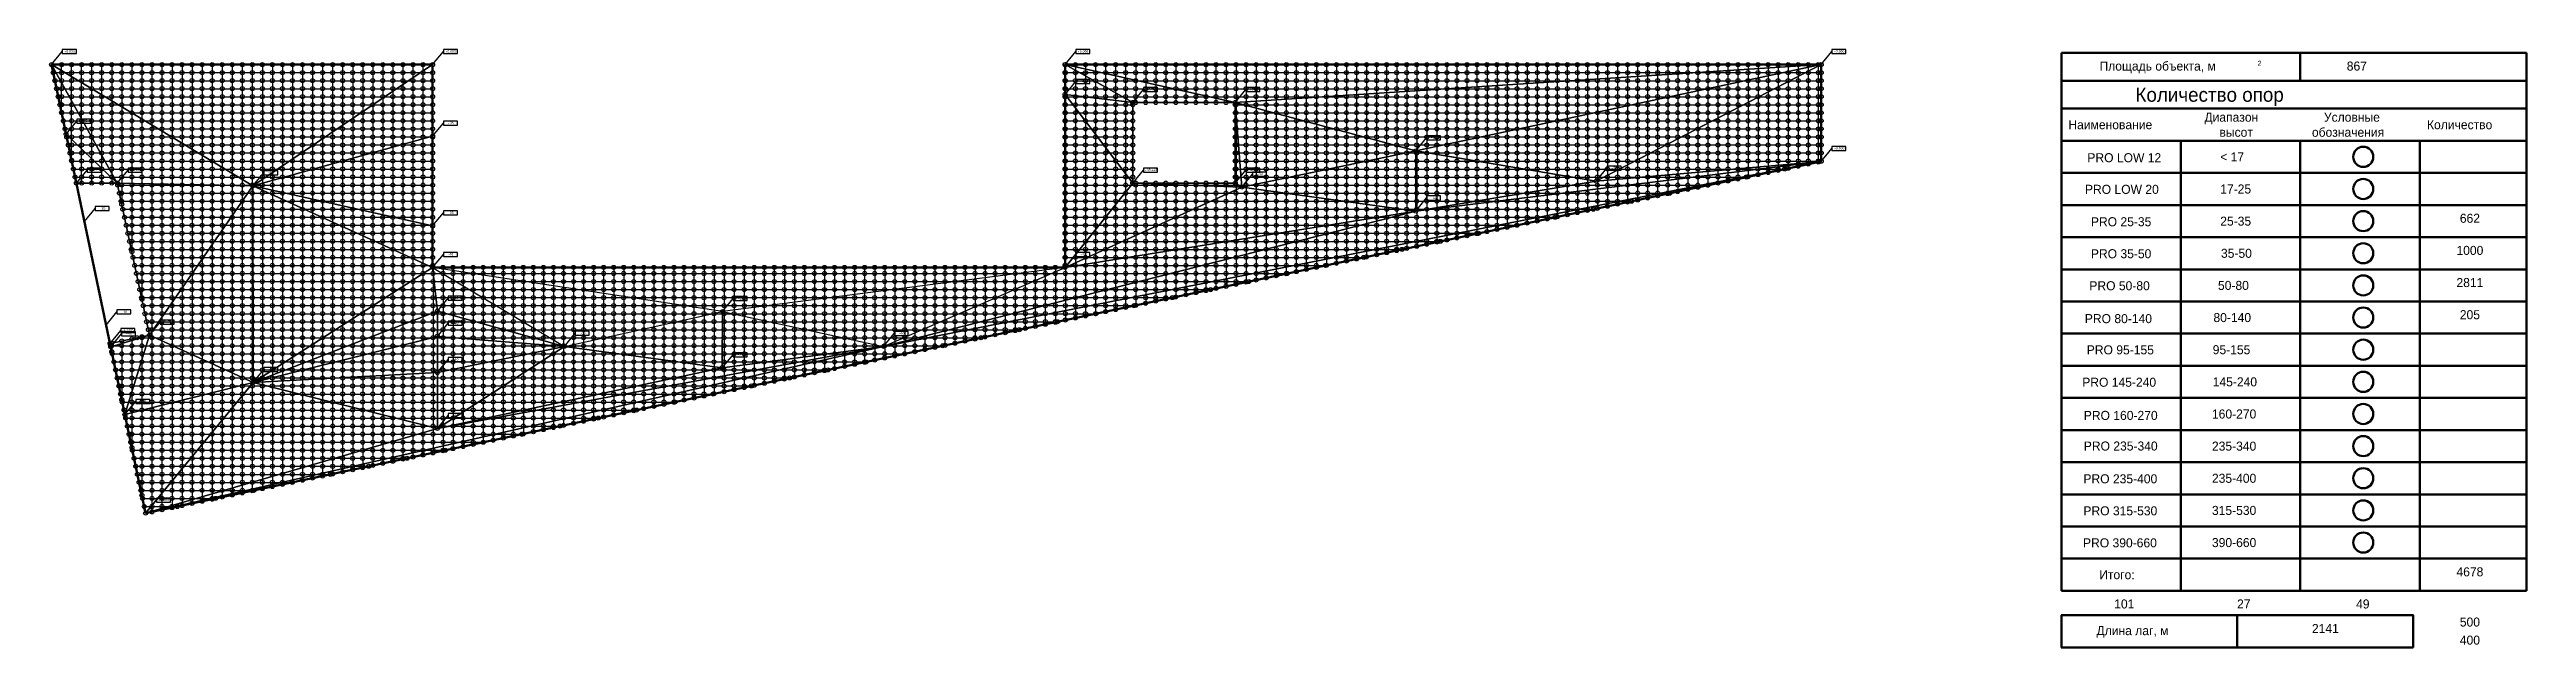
# Model space of a CAD drawing. Header units: millimetres. Extents: x 3543 to 601035, y -146359 to 38454.
# Drawn here: x 477660 to 601035, y -1859 to 27907 of the extents above; entities that cross this region are included whole.
import ezdxf
from ezdxf.enums import TextEntityAlignment as Align

# ---------------------------------------------------------------- set-up
doc = ezdxf.new("R2010")
doc.units = ezdxf.units.MM
doc.layers.add('контур', color=1, linetype='Continuous', lineweight=50)
for name, color, linetype in [('линии_высот', 4, 'Continuous'), ('областиvb', 52, 'Continuous'), ('опорыvb', 7, 'Continuous'), ('сеткаvb', 8, 'Continuous')]:
    doc.layers.add(name, color=color, linetype=linetype)
doc.styles.add('isocpeur', font='isocpeur.ttf')

# ---------------------------------------------------------------- blocks, each defined once
blk = doc.blocks.new('otmetka_oporvb')
at = {"linetype": 'ByBlock', "lineweight": -2}
blk.add_hatch(color=0, dxfattribs=at).paths.add_polyline_path([(-38, -32, 1), (38, 32, 1)])
at = {"color": 0, "linetype": 'ByBlock', "lineweight": -2}
blk.add_line((0, 0), (2142, 2596), dxfattribs=at)
at = {"color": 0}
blk.add_lwpolyline([(2142, 2196), (4942, 2196), (4942, 2996), (2142, 2996)], close=True, dxfattribs=at)
at = {"color": 0, "linetype": 'ByBlock', "lineweight": -2, "style": 'isocpeur'}
blk.add_attdef('OTM', text='', height=500, dxfattribs=at).set_placement((3600, 2639), align=Align.MIDDLE_CENTER)
blk = doc.blocks.new('*U28')
at = {"linetype": 'ByBlock', "lineweight": -2}
blk.add_hatch(color=0, dxfattribs=at).paths.add_polyline_path([(-38, -32, 1), (38, 32, 1)])
at = {"color": 0, "linetype": 'ByBlock', "lineweight": -2}
blk.add_line((0, 0), (2147, 2596), dxfattribs=at)
at = {"color": 0}
blk.add_lwpolyline([(2147, 2196), (4947, 2196), (4947, 2996), (2147, 2996)], close=True, dxfattribs=at)
at = {"color": 0, "linetype": 'ByBlock', "lineweight": -2, "style": 'isocpeur'}
blk.add_attdef('OTM', text='', height=500, dxfattribs=at).set_placement((3606, 2639), align=Align.MIDDLE_CENTER)
blk = doc.blocks.new('*U29')
at = {"linetype": 'ByBlock', "lineweight": -2}
blk.add_hatch(color=0, dxfattribs=at).paths.add_polyline_path([(-38, -32, 1), (38, 32, 1)])
at = {"color": 0, "linetype": 'ByBlock', "lineweight": -2}
blk.add_line((0, 0), (2158, 2596), dxfattribs=at)
at = {"color": 0}
blk.add_lwpolyline([(2158, 2196), (4958, 2196), (4958, 2996), (2158, 2996)], close=True, dxfattribs=at)
at = {"color": 0, "linetype": 'ByBlock', "lineweight": -2, "style": 'isocpeur'}
blk.add_attdef('OTM', text='', height=500, dxfattribs=at).set_placement((3617, 2639), align=Align.MIDDLE_CENTER)
blk = doc.blocks.new('*U30')
at = {"linetype": 'ByBlock', "lineweight": -2}
blk.add_hatch(color=0, dxfattribs=at).paths.add_polyline_path([(-38, -32, 1), (38, 32, 1)])
at = {"color": 0, "linetype": 'ByBlock', "lineweight": -2}
blk.add_line((0, 0), (2151, 2596), dxfattribs=at)
at = {"color": 0}
blk.add_lwpolyline([(2151, 2196), (4951, 2196), (4951, 2996), (2151, 2996)], close=True, dxfattribs=at)
at = {"color": 0, "linetype": 'ByBlock', "lineweight": -2, "style": 'isocpeur'}
blk.add_attdef('OTM', text='', height=500, dxfattribs=at).set_placement((3609, 2639), align=Align.MIDDLE_CENTER)
blk = doc.blocks.new('opor_symbPRO')
at = {"color": 0, "ltscale": 20}
blk.add_circle((0, 0), 100, dxfattribs=at)
blk = doc.blocks.new('*U27')
at = {"color": 0}
for p, q in [((0, 0), (23168, 0)), ((0, 0), (0, -26779)), ((11903, 0), (11903, -1388)), ((23168, 0), (23168, -26779)), ((0, -1388), (23168, -1388)), ((0, -2776), (23168, -2776)), ((0, -4376), (23168, -4376)), ((5952, -4376), (5952, -26779)), ((11903, -4376), (11903, -26779)), ((17855, -4376), (17855, -26779)), ((0, -5976), (23168, -5976)), ((0, -7577), (23168, -7577)), ((0, -9177), (23168, -9177)), ((0, -10777), (23168, -10777)), ((0, -12377), (23168, -12377)), ((0, -13978), (23168, -13978)), ((0, -15578), (23168, -15578)), ((0, -17178), (23168, -17178)), ((0, -18778), (23168, -18778)), ((0, -20378), (23168, -20378)), ((0, -21979), (23168, -21979)), ((0, -23579), (23168, -23579)), ((0, -25179), (23168, -25179)), ((0, -26779), (23168, -26779)), ((-10, -28000), (17526, -28000)), ((0, -28000), (0, -29601)), ((0, -28000), (17535, -28000)), ((8758, -28000), (8758, -29601)), ((17526, -28000), (17526, -29601)), ((-10, -29601), (17526, -29601)), ((-10, -29601), (17526, -29601))]:
    blk.add_line(p, q, dxfattribs=at)
at = {"color": 221}
blk.add_circle((15039, -5175), 500, dxfattribs=at)
at = {"color": 2}
blk.add_circle((15039, -6775), 500, dxfattribs=at)
at = {"color": 1}
blk.add_circle((15039, -8375), 500, dxfattribs=at)
at = {"color": 92}
blk.add_circle((15039, -9976), 500, dxfattribs=at)
at = {"color": 131}
blk.add_circle((15039, -11576), 500, dxfattribs=at)
at = {"color": 30}
blk.add_circle((15039, -13176), 500, dxfattribs=at)
at = {"color": 160}
blk.add_circle((15039, -14776), 500, dxfattribs=at)
at = {"color": 60}
blk.add_circle((15039, -16377), 500, dxfattribs=at)
at = {"color": 134}
blk.add_circle((15039, -17977), 500, dxfattribs=at)
at = {"color": 42}
blk.add_circle((15039, -19577), 500, dxfattribs=at)
at = {"color": 26}
blk.add_circle((15039, -21177), 500, dxfattribs=at)
at = {"color": 82}
blk.add_circle((15039, -22777), 500, dxfattribs=at)
at = {"color": 163}
blk.add_circle((15039, -24378), 500, dxfattribs=at)
at = {"color": 0}
for s, height, p in [('Площадь объекта, м', 450, (1902, -881)), ('2', 250, (9777, -642)), ('Количество опор', 700, (3693, -2432)), ('Наименование', 450, (351, -3801)), ('Диапазон', 450, (7127, -3426)), ('обозначения', 450, (12481, -4176)), ('Условные', 450, (13079, -3426)), ('Количество', 450, (18214, -3801)), ('высот', 450, (7877, -4176)), ('< 17', 450, (7915, -5401)), ('17-25', 450, (7915, -7002)), ('25-35', 450, (7915, -8602)), ('35-50', 450, (7952, -10202)), ('50-80', 450, (7802, -11802)), ('80-140', 450, (7577, -13402)), ('95-155', 450, (7540, -15003)), ('145-240', 450, (7540, -16603)), ('160-270', 450, (7502, -18203)), ('235-340', 450, (7502, -19803)), ('235-400', 450, (7502, -21404)), ('315-530', 450, (7502, -23004)), ('390-660', 450, (7502, -24604)), ('Итого:', 450, (1888, -26204)), ('Длина лаг, м', 450, (1753, -28988))]:
    blk.add_text(s, height=height, dxfattribs=at).set_placement(p)
for s, p in [('PRO LOW 12', (3135, -5218)), ('PRO LOW 20', (3015, -6793)), ('PRO 25-35', (2977, -8406)), ('PRO 35-50', (2977, -9999)), ('PRO 50-80', (2900, -11593)), ('PRO 80-140', (2843, -13230)), ('PRO 95-155', (2939, -14785)), ('PRO 145-240', (2881, -16397)), ('PRO 160-270', (2958, -18049)), ('PRO 235-340', (2958, -19573)), ('PRO 235-400', (2939, -21205)), ('PRO 315-530', (2939, -22799)), ('PRO 390-660', (2919, -24393))]:
    blk.add_text(s, height=450, dxfattribs=at).set_placement(p, align=Align.MIDDLE)
at = {"linetype": 'ByBlock'}
for tag, p in [('AREA', (14719, -881)), ('1', (20351, -5258)), ('2', (20351, -6858)), ('3', (20351, -8458)), ('4', (20351, -10058)), ('5', (20351, -11659)), ('6', (20351, -13259)), ('7', (20351, -14859)), ('8', (20351, -16459)), ('9', (20351, -18059)), ('10', (20351, -19660)), ('11', (20351, -21260)), ('12', (20351, -22860)), ('13', (20351, -24460)), ('ITOG', (20351, -26061)), ('CHPOL', (3136, -27661)), ('DOSKA', (9087, -27661)), ('LAG', (15016, -27661)), ('VECTOR', (20351, -28561)), ('PERP', (20351, -29461))]:
    blk.add_attdef(tag, text='', height=450, dxfattribs=at).set_placement(p, align=Align.CENTER)
at = {"color": 0}
blk.add_attdef('LENGTH', text='', height=450, dxfattribs=at).set_placement((13152, -28882), align=Align.CENTER)

msp = doc.modelspace()

# ---------------------------------------------------------------- linework, layer by layer
at = {"layer": 'контур', "linetype": 'Continuous'}
msp.add_lwpolyline([(482446.7, 4826.4), (477760.5, 27157.8), (496743.3, 27157.8), (496743.3, 17060.4), (528243.1, 17060.4), (528243.1, 27157.8), (565904.8, 27157.8), (565904.8, 22339.3)], close=True, dxfattribs=at)
at = {"layer": 'линии_высот'}
for points in [[(487793.5, 21128.2), (477760.5, 27157.8), (496743.3, 27157.8)], [(481035.7, 21258.3), (477760.5, 27157.8), (487793.5, 21128.2)], [(478487.5, 23693.3), (477760.5, 27157.8), (481035.7, 21258.3)], [(496743.3, 23598.6), (487793.5, 21128.2), (496743.3, 27157.8)], [(536716.9, 25271.5), (528243.1, 27157.8), (565904.8, 27157.8)], [(531615.9, 25271.5), (528243.1, 27157.8), (536716.9, 25271.5)], [(528243.1, 25669.4), (528243.1, 27157.8), (531615.9, 25271.5)], [(545709.5, 22862), (536716.9, 25271.5), (565904.8, 27157.8)], [(554700.5, 21357.4), (545709.5, 22862), (565904.8, 27157.8)], [(565904.8, 22339.3), (554700.5, 21357.4), (565904.8, 27157.8)], [(531615.9, 21258.6), (528243.1, 25669.4), (531615.9, 25271.5)], [(528243.1, 17060.4), (528243.1, 25669.4), (531615.9, 21258.6)], [(537049.5, 21060.2), (536716.9, 25271.5), (545709.5, 22862)], [(536716.9, 21258.6), (536716.9, 25271.5), (537049.5, 21060.2)], [(478998.5, 21258.3), (478487.5, 23693.3), (481035.7, 21258.3)], [(496743.3, 19124.3), (487793.5, 21128.2), (496743.3, 23598.6)], [(482446.7, 4826.4), (519200.6, 13124.4), (565904.8, 22339.3)], [(519200.6, 13124.4), (545707.4, 19867.8), (565904.8, 22339.3)], [(545707.4, 19867.8), (537049.5, 21060.2), (545709.5, 22862)], [(545707.4, 19867.8), (545709.5, 22862), (554700.5, 21357.4)], [(545707.4, 19867.8), (554700.5, 21357.4), (565904.8, 22339.3)], [(482639.3, 13688.5), (481035.7, 21258.3), (487793.5, 21128.2)], [(482639.3, 13688.5), (487793.5, 21128.2), (487798.9, 11332.4)], [(496743.3, 17060.4), (487793.5, 21128.2), (496743.3, 19124.3)], [(487798.9, 11332.4), (487793.5, 21128.2), (496743.3, 17060.4)], [(528243.1, 17060.4), (531615.9, 21258.6), (537049.5, 21060.2)], [(528243.1, 17060.4), (537049.5, 21060.2), (545707.4, 19867.8)], [(531615.9, 21258.6), (536716.9, 21258.6), (537049.5, 21060.2)], [(519200.6, 13124.4), (528243.1, 17060.4), (545707.4, 19867.8)], [(487798.9, 11332.4), (496743.3, 17060.4), (496978.3, 14884.9)], [(496743.3, 17060.4), (528243.1, 17060.4), (511181.2, 14864.1)], [(511181.2, 14864.1), (496743.3, 17060.4), (503309.6, 13131.2)], [(496978.3, 14884.9), (496743.3, 17060.4), (503309.6, 13131.2)], [(528243.1, 17060.4), (511181.2, 14864.1), (519200.6, 13124.4)], [(496978.3, 13628.4), (487798.9, 11332.4), (496978.3, 14884.9)], [(496978.3, 13628.4), (496978.3, 14884.9), (503309.6, 13131.2)], [(511170.1, 12066.3), (503309.6, 13131.2), (511181.2, 14864.1)], [(511170.1, 12066.3), (511181.2, 14864.1), (519200.6, 13124.4)], [(480708.7, 13108.7), (480673.5, 13276), (482639.3, 13688.5)], [(481416.9, 9733.6), (480708.7, 13108.7), (482639.3, 13688.5)], [(481416.9, 9733.6), (482639.3, 13688.5), (487798.9, 11332.4)], [(496978.3, 11826.3), (487798.9, 11332.4), (496978.3, 13628.4)], [(496978.3, 11826.3), (496978.3, 13628.4), (503309.6, 13131.2)], [(482446.7, 4826.4), (496978.3, 9045.7), (519200.6, 13124.4)], [(496978.3, 9045.7), (503309.6, 13131.2), (511170.1, 12066.3)], [(496978.3, 9045.7), (496978.3, 11826.3), (503309.6, 13131.2)], [(496978.3, 9045.7), (511170.1, 12066.3), (519200.6, 13124.4)], [(482446.7, 4826.4), (481416.9, 9733.6), (487798.9, 11332.4)], [(482446.7, 4826.4), (487798.9, 11332.4), (496978.3, 9045.7)], [(496978.3, 9045.7), (487798.9, 11332.4), (496978.3, 11826.3)]]:
    msp.add_lwpolyline(points, close=True, dxfattribs=at)
at = {"layer": 'областиvb'}
for points in [[(531615.9, 25271.5), (536716.9, 25271.5), (536716.9, 21258.6), (531615.9, 21258.6)], [(478998.5, 21258.3), (481035.7, 21258.3), (482639.3, 13688.5), (480673.5, 13276)]]:
    msp.add_lwpolyline(points, close=True, dxfattribs=at)
at = {"layer": 'сеткаvb'}
for p, q in [((477760.5, 27157.8), (496743.3, 27157.8)), ((478260.5, 24775.2), (478260.5, 27157.8)), ((478760.5, 22392.5), (478760.5, 27157.8)), ((479260.5, 21258.3), (479260.5, 27157.8)), ((479760.5, 21258.3), (479760.5, 27157.8)), ((480260.5, 21258.3), (480260.5, 27157.8)), ((480760.5, 27157.8), (480760.5, 21258.3)), ((481260.5, 27157.8), (481260.5, 20197)), ((481760.5, 27157.8), (481760.5, 17836.8)), ((482260.5, 27157.8), (482260.5, 15476.6)), ((482760.5, 27157.8), (482760.5, 4892.3)), ((483260.5, 27157.8), (483260.5, 4997.2)), ((483760.5, 27157.8), (483760.5, 5102.1)), ((484260.5, 27157.8), (484260.5, 5207.1)), ((484760.5, 27157.8), (484760.5, 5312)), ((485260.5, 27157.8), (485260.5, 5416.9)), ((485760.5, 27157.8), (485760.5, 5521.8)), ((486260.5, 27157.8), (486260.5, 5626.7)), ((486760.5, 27157.8), (486760.5, 5731.7)), ((487260.5, 27157.8), (487260.5, 5836.6)), ((487760.5, 27157.8), (487760.5, 5941.5)), ((488260.5, 27157.8), (488260.5, 6046.4)), ((488760.5, 27157.8), (488760.5, 6151.3)), ((489260.5, 27157.8), (489260.5, 6256.3)), ((489760.5, 27157.8), (489760.5, 6361.2)), ((490260.5, 27157.8), (490260.5, 6466.1)), ((490760.5, 27157.8), (490760.5, 6571)), ((491260.5, 27157.8), (491260.5, 6675.9)), ((491760.5, 27157.8), (491760.5, 6780.9)), ((492260.5, 27157.8), (492260.5, 6885.8)), ((492760.5, 27157.8), (492760.5, 6990.7)), ((493260.5, 27157.8), (493260.5, 7095.6)), ((493760.5, 27157.8), (493760.5, 7200.5)), ((494260.5, 27157.8), (494260.5, 7305.5)), ((494760.5, 27157.8), (494760.5, 7410.4)), ((495260.5, 27157.8), (495260.5, 7515.3)), ((495760.5, 27157.8), (495760.5, 7620.2)), ((496260.5, 27157.8), (496260.5, 7725.1)), ((528243.1, 27157.8), (565904.8, 27157.8)), ((528260.5, 27157.8), (528260.5, 14440)), ((528760.5, 27157.8), (528760.5, 14544.9)), ((529260.5, 27157.8), (529260.5, 14649.8)), ((529760.5, 27157.8), (529760.5, 14754.8)), ((530260.5, 27157.8), (530260.5, 14859.7)), ((530760.5, 27157.8), (530760.5, 14964.6)), ((531260.5, 27157.8), (531260.5, 15069.5)), ((531760.5, 27157.8), (531760.5, 25271.5)), ((532260.5, 27157.8), (532260.5, 25271.5)), ((532760.5, 27157.8), (532760.5, 25271.5)), ((533260.5, 27157.8), (533260.5, 25271.5)), ((533760.5, 27157.8), (533760.5, 25271.5)), ((534260.5, 27157.8), (534260.5, 25271.5)), ((534760.5, 27157.8), (534760.5, 25271.5)), ((535260.5, 27157.8), (535260.5, 25271.5)), ((535760.5, 27157.8), (535760.5, 25271.5)), ((536260.5, 27157.8), (536260.5, 25271.5)), ((536760.5, 27157.8), (536760.5, 16223.6)), ((537260.5, 27157.8), (537260.5, 16328.6)), ((537760.5, 27157.8), (537760.5, 16433.5)), ((538260.5, 27157.8), (538260.5, 16538.4)), ((538760.5, 27157.8), (538760.5, 16643.3)), ((539260.5, 27157.8), (539260.5, 16748.2)), ((539760.5, 27157.8), (539760.5, 16853.2)), ((540260.5, 27157.8), (540260.5, 16958.1)), ((540760.5, 27157.8), (540760.5, 17063)), ((541260.5, 27157.8), (541260.5, 17167.9)), ((541760.5, 27157.8), (541760.5, 17272.8)), ((542260.5, 27157.8), (542260.5, 17377.8)), ((542760.5, 27157.8), (542760.5, 17482.7)), ((543260.5, 27157.8), (543260.5, 17587.6)), ((543760.5, 27157.8), (543760.5, 17692.5)), ((544260.5, 27157.8), (544260.5, 17797.4)), ((544760.5, 27157.8), (544760.5, 17902.4)), ((545260.5, 27157.8), (545260.5, 18007.3)), ((545760.5, 27157.8), (545760.5, 18112.2)), ((546260.5, 27157.8), (546260.5, 18217.1)), ((546760.5, 27157.8), (546760.5, 18322)), ((547260.5, 27157.8), (547260.5, 18427)), ((547760.5, 27157.8), (547760.5, 18531.9)), ((548260.5, 27157.8), (548260.5, 18636.8)), ((548760.5, 27157.8), (548760.5, 18741.7)), ((549260.5, 27157.8), (549260.5, 18846.6)), ((549760.5, 27157.8), (549760.5, 18951.6)), ((550260.5, 27157.8), (550260.5, 19056.5)), ((550760.5, 27157.8), (550760.5, 19161.4)), ((551260.5, 27157.8), (551260.5, 19266.3)), ((551760.5, 27157.8), (551760.5, 19371.2)), ((552260.5, 27157.8), (552260.5, 19476.2)), ((552760.5, 27157.8), (552760.5, 19581.1)), ((553260.5, 27157.8), (553260.5, 19686)), ((553760.5, 27157.8), (553760.5, 19790.9)), ((554260.5, 27157.8), (554260.5, 19895.8)), ((554760.5, 27157.8), (554760.5, 20000.8)), ((555260.5, 27157.8), (555260.5, 20105.7)), ((555760.5, 27157.8), (555760.5, 20210.6)), ((556260.5, 27157.8), (556260.5, 20315.5)), ((556760.5, 27157.8), (556760.5, 20420.4)), ((557260.5, 27157.8), (557260.5, 20525.4)), ((557760.5, 27157.8), (557760.5, 20630.3)), ((558260.5, 27157.8), (558260.5, 20735.2)), ((558760.5, 27157.8), (558760.5, 20840.1)), ((559260.5, 27157.8), (559260.5, 20945)), ((559760.5, 27157.8), (559760.5, 21050)), ((560260.5, 27157.8), (560260.5, 21154.9)), ((560760.5, 27157.8), (560760.5, 21259.8)), ((561260.5, 27157.8), (561260.5, 21364.7)), ((561760.5, 27157.8), (561760.5, 21469.6)), ((562260.5, 27157.8), (562260.5, 21574.6)), ((562760.5, 27157.8), (562760.5, 21679.5)), ((563260.5, 27157.8), (563260.5, 21784.4)), ((563760.5, 27157.8), (563760.5, 21889.3)), ((564260.5, 27157.8), (564260.5, 21994.2)), ((564760.5, 27157.8), (564760.5, 22099.2)), ((565260.5, 27157.8), (565260.5, 22204.1)), ((565760.5, 27157.8), (565760.5, 22309)), ((477844.4, 26757.8), (496743.3, 26757.8)), ((477928.4, 26357.8), (496743.3, 26357.8)), ((478012.3, 25957.8), (496743.3, 25957.8)), ((528243.1, 26757.8), (565904.8, 26757.8)), ((528243.1, 26357.8), (565904.8, 26357.8)), ((528243.1, 25957.8), (565904.8, 25957.8)), ((478096.2, 25557.8), (496743.3, 25557.8)), ((478180.2, 25157.8), (496743.3, 25157.8)), ((478264.1, 24757.8), (496743.3, 24757.8)), ((528243.1, 25557.8), (565904.8, 25557.8)), ((528243.1, 25157.8), (531615.9, 25157.8)), ((528243.1, 24757.8), (531615.9, 24757.8)), ((531615.9, 25271.5), (536716.9, 25271.5)), ((536716.9, 25157.8), (565904.8, 25157.8)), ((536716.9, 24757.8), (565904.8, 24757.8)), ((478348, 24357.8), (496743.3, 24357.8)), ((478432, 23957.8), (496743.3, 23957.8)), ((478515.9, 23557.8), (496743.3, 23557.8)), ((528243.1, 24357.8), (531615.9, 24357.8)), ((528243.1, 23957.8), (531615.9, 23957.8)), ((528243.1, 23557.8), (531615.9, 23557.8)), ((536716.9, 24357.8), (565904.8, 24357.8)), ((536716.9, 23957.8), (565904.8, 23957.8)), ((536716.9, 23557.8), (565904.8, 23557.8)), ((478599.9, 23157.8), (496743.3, 23157.8)), ((478683.8, 22757.8), (496743.3, 22757.8)), ((478767.7, 22357.8), (496743.3, 22357.8)), ((528243.1, 23157.8), (531615.9, 23157.8)), ((528243.1, 22757.8), (531615.9, 22757.8)), ((528243.1, 22357.8), (531615.9, 22357.8)), ((536716.9, 23157.8), (565904.8, 23157.8)), ((536716.9, 22757.8), (565904.8, 22757.8)), ((536716.9, 22357.8), (565904.8, 22357.8)), ((478851.7, 21957.8), (496743.3, 21957.8)), ((478935.6, 21557.8), (496743.3, 21557.8)), ((478998.5, 21258.3), (481035.7, 21258.3)), ((481056.9, 21157.8), (496743.3, 21157.8)), ((528243.1, 21957.8), (531615.9, 21957.8)), ((528243.1, 21557.8), (531615.9, 21557.8)), ((528243.1, 21157.8), (560274.6, 21157.8)), ((536716.9, 21258.6), (531615.9, 21258.6)), ((531760.5, 21258.6), (531760.5, 15174.4)), ((532260.5, 21258.6), (532260.5, 15279.4)), ((532760.5, 21258.6), (532760.5, 15384.3)), ((533260.5, 21258.6), (533260.5, 15489.2)), ((533760.5, 21258.6), (533760.5, 15594.1)), ((534260.5, 21258.6), (534260.5, 15699)), ((534760.5, 21258.6), (534760.5, 15804)), ((535260.5, 21258.6), (535260.5, 15908.9)), ((535760.5, 21258.6), (535760.5, 16013.8)), ((536260.5, 21258.6), (536260.5, 16118.7)), ((536716.9, 21957.8), (564087, 21957.8)), ((536716.9, 21557.8), (562180.8, 21557.8)), ((481141.7, 20757.8), (496743.3, 20757.8)), ((481226.4, 20357.8), (496743.3, 20357.8)), ((481311.1, 19957.8), (496743.3, 19957.8)), ((528243.1, 20757.8), (558368.4, 20757.8)), ((528243.1, 20357.8), (556462.2, 20357.8)), ((528243.1, 19957.8), (554556, 19957.8)), ((481395.9, 19557.8), (496743.3, 19557.8)), ((481480.6, 19157.8), (496743.3, 19157.8)), ((481565.4, 18757.8), (496743.3, 18757.8)), ((528243.1, 19557.8), (552649.7, 19557.8)), ((528243.1, 19157.8), (550743.5, 19157.8)), ((528243.1, 18757.8), (548837.3, 18757.8)), ((481650.1, 18357.8), (496743.3, 18357.8)), ((481734.8, 17957.8), (496743.3, 17957.8)), ((481819.6, 17557.8), (496743.3, 17557.8)), ((528243.1, 18357.8), (546931.1, 18357.8)), ((528243.1, 17957.8), (545024.9, 17957.8)), ((528243.1, 17557.8), (543118.7, 17557.8)), ((481904.3, 17157.8), (496743.3, 17157.8)), ((481989, 16757.8), (539306.2, 16757.8)), ((482073.8, 16357.8), (537400, 16357.8)), ((496760.5, 17060.4), (496760.5, 7830.1)), ((497260.5, 17060.4), (497260.5, 7935)), ((497760.5, 17060.4), (497760.5, 8039.9)), ((498260.5, 17060.4), (498260.5, 8144.8)), ((498760.5, 17060.4), (498760.5, 8249.7)), ((499260.5, 17060.4), (499260.5, 8354.6)), ((499760.5, 17060.4), (499760.5, 8459.6)), ((500260.5, 17060.4), (500260.5, 8564.5)), ((500760.5, 17060.4), (500760.5, 8669.4)), ((501260.5, 17060.4), (501260.5, 8774.3)), ((501760.5, 17060.4), (501760.5, 8879.2)), ((502260.5, 17060.4), (502260.5, 8984.2)), ((502760.5, 17060.4), (502760.5, 9089.1)), ((503260.5, 17060.4), (503260.5, 9194)), ((503760.5, 17060.4), (503760.5, 9298.9)), ((504260.5, 17060.4), (504260.5, 9403.8)), ((504760.5, 17060.4), (504760.5, 9508.8)), ((505260.5, 17060.4), (505260.5, 9613.7)), ((505760.5, 17060.4), (505760.5, 9718.6)), ((506260.5, 17060.4), (506260.5, 9823.5)), ((506760.5, 17060.4), (506760.5, 9928.4)), ((507260.5, 17060.4), (507260.5, 10033.4)), ((507760.5, 17060.4), (507760.5, 10138.3)), ((508260.5, 17060.4), (508260.5, 10243.2)), ((508760.5, 17060.4), (508760.5, 10348.1)), ((509260.5, 17060.4), (509260.5, 10453)), ((509760.5, 17060.4), (509760.5, 10558)), ((510260.5, 17060.4), (510260.5, 10662.9)), ((510760.5, 17060.4), (510760.5, 10767.8)), ((511260.5, 17060.4), (511260.5, 10872.7)), ((511760.5, 17060.4), (511760.5, 10977.6)), ((512260.5, 17060.4), (512260.5, 11082.6)), ((512760.5, 17060.4), (512760.5, 11187.5)), ((513260.5, 17060.4), (513260.5, 11292.4)), ((513760.5, 17060.4), (513760.5, 11397.3)), ((514260.5, 17060.4), (514260.5, 11502.2)), ((514760.5, 17060.4), (514760.5, 11607.2)), ((515260.5, 17060.4), (515260.5, 11712.1)), ((515760.5, 17060.4), (515760.5, 11817)), ((516260.5, 17060.4), (516260.5, 11921.9)), ((516760.5, 17060.4), (516760.5, 12026.8)), ((517260.5, 17060.4), (517260.5, 12131.8)), ((517760.5, 17060.4), (517760.5, 12236.7)), ((518260.5, 17060.4), (518260.5, 12341.6)), ((518760.5, 17060.4), (518760.5, 12446.5)), ((519260.5, 17060.4), (519260.5, 12551.4)), ((519760.5, 17060.4), (519760.5, 12656.4)), ((520260.5, 17060.4), (520260.5, 12761.3)), ((520760.5, 17060.4), (520760.5, 12866.2)), ((521260.5, 17060.4), (521260.5, 12971.1)), ((521760.5, 17060.4), (521760.5, 13076)), ((522260.5, 17060.4), (522260.5, 13181)), ((522760.5, 17060.4), (522760.5, 13285.9)), ((523260.5, 17060.4), (523260.5, 13390.8)), ((523760.5, 17060.4), (523760.5, 13495.7)), ((524260.5, 17060.4), (524260.5, 13600.6)), ((524760.5, 17060.4), (524760.5, 13705.6)), ((525260.5, 17060.4), (525260.5, 13810.5)), ((525760.5, 17060.4), (525760.5, 13915.4)), ((526260.5, 17060.4), (526260.5, 14020.3)), ((526760.5, 17060.4), (526760.5, 14125.2)), ((527260.5, 17060.4), (527260.5, 14230.2)), ((527760.5, 17060.4), (527760.5, 14335.1)), ((528243.1, 17157.8), (541212.4, 17157.8)), ((482158.5, 15957.8), (535493.8, 15957.8)), ((482243.3, 15557.8), (533587.6, 15557.8)), ((482328, 15157.8), (531681.4, 15157.8)), ((482260.5, 13609.1), (482260.5, 5713.8)), ((482412.7, 14757.8), (529775.1, 14757.8)), ((482497.5, 14357.8), (527868.9, 14357.8)), ((482582.2, 13957.8), (525962.7, 13957.8)), ((480698.3, 13157.8), (522150.3, 13157.8)), ((480760.5, 13294.3), (480760.5, 12861.8)), ((480782.3, 12757.8), (520244.1, 12757.8)), ((480866.2, 12357.8), (518337.8, 12357.8)), ((481260.5, 13399.2), (481260.5, 10479.1)), ((481760.5, 13504.1), (481760.5, 8096.4)), ((482016.4, 13557.8), (524056.5, 13557.8)), ((480950.2, 11957.8), (516431.6, 11957.8)), ((481034.1, 11557.8), (514525.4, 11557.8)), ((481118, 11157.8), (512619.2, 11157.8)), ((481202, 10757.8), (510713, 10757.8)), ((481285.9, 10357.8), (508806.8, 10357.8)), ((481369.9, 9957.8), (506900.5, 9957.8)), ((481453.8, 9557.8), (504994.3, 9557.8)), ((481537.7, 9157.8), (503088.1, 9157.8)), ((481621.7, 8757.8), (501181.9, 8757.8)), ((481705.6, 8357.8), (499275.7, 8357.8)), ((481789.6, 7957.8), (497369.5, 7957.8)), ((481873.5, 7557.8), (495463.2, 7557.8)), ((481957.4, 7157.8), (493557, 7157.8)), ((482041.4, 6757.8), (491650.8, 6757.8)), ((482125.3, 6357.8), (489744.6, 6357.8)), ((482209.3, 5957.8), (487838.4, 5957.8)), ((482293.2, 5557.8), (485932.2, 5557.8)), ((482377.1, 5157.8), (484025.9, 5157.8))]:
    msp.add_line(p, q, dxfattribs=at)
at = {"layer": 'сеткаvb', "linetype": 'Continuous'}
msp.add_line((496743.3, 17060.4), (528243.1, 17060.4), dxfattribs=at)

# ---------------------------------------------------------------- block references
at = {"xscale": 0.25, "yscale": 0.25, "zscale": 0.25}
for name, p, values in [('otmetka_oporvb', (477760.5, 27157.8), {'OTM': '+0.000'}), ('otmetka_oporvb', (496743.3, 27157.8), {'OTM': '+0.000'}), ('otmetka_oporvb', (528243.1, 27157.8), {'OTM': '+0.000'}), ('otmetka_oporvb', (565904.8, 27157.8), {'OTM': '+0.000'}), ('otmetka_oporvb', (528243.1, 25669.4), {'OTM': '-40'}), ('otmetka_oporvb', (531615.9, 25271.5), {'OTM': '-18.719'}), ('otmetka_oporvb', (536716.9, 25271.5), {'OTM': '-19.76'}), ('otmetka_oporvb', (478487.5, 23693.3), {'OTM': '-35'}), ('otmetka_oporvb', (496743.3, 23598.6), {'OTM': '-35'}), ('otmetka_oporvb', (545709.5, 22862), {'OTM': '-45'}), ('otmetka_oporvb', (565904.8, 22339.3), {'OTM': '+0.000'}), ('otmetka_oporvb', (478998.5, 21258.3), {'OTM': '-35'}), ('otmetka_oporvb', (481035.7, 21258.3), {'OTM': '-40.809'}), ('otmetka_oporvb', (487793.5, 21128.2), {'OTM': '-60'}), ('otmetka_oporvb', (531615.9, 21258.6), {'OTM': '-38.441'}), ('otmetka_oporvb', (536716.9, 21258.6), {'OTM': '-58.589'}), ('otmetka_oporvb', (537049.5, 21060.2), {'OTM': '-60'}), ('otmetka_oporvb', (554700.5, 21357.4), {'OTM': '-50'}), ('otmetka_oporvb', (479401.3, 19338.5), {'OTM': '-35'}), ('otmetka_oporvb', (496743.3, 19124.3), {'OTM': '-35'}), ('otmetka_oporvb', (545707.4, 19867.8), {'OTM': '-40'}), ('otmetka_oporvb', (496743.3, 17060.4), {'OTM': '-10'}), ('otmetka_oporvb', (528243.1, 17060.4), {'OTM': '-10'}), ('otmetka_oporvb', (480481.1, 14193), {'OTM': '-10'}), ('otmetka_oporvb', (496978.3, 14884.9), {'OTM': '-40'}), ('otmetka_oporvb', (511181.2, 14864.1), {'OTM': '-25'}), ('otmetka_oporvb', (480673.5, 13276), {'OTM': '-43.825'}), ('otmetka_oporvb', (480708.7, 13108.7), {'OTM': '-50'}), ('otmetka_oporvb', (482639.3, 13688.5), {'OTM': '-24.747'}), ('*U28', (496978.3, 13628.4), {'OTM': '-40'}), ('otmetka_oporvb', (503309.6, 13131.2), {'OTM': '-60'}), ('otmetka_oporvb', (519200.6, 13124.4), {'OTM': '-60'}), ('*U29', (496978.3, 11826.3), {'OTM': '-40'}), ('otmetka_oporvb', (511170.1, 12066.3), {'OTM': '-25'}), ('otmetka_oporvb', (487798.9, 11332.4), {'OTM': '-60'}), ('otmetka_oporvb', (481416.9, 9733.6), {'OTM': '-50'}), ('*U30', (496978.3, 9045.7), {'OTM': '-40'}), ('otmetka_oporvb', (482446.7, 4826.4), {'OTM': '+0.000'})]:
    msp.add_blockref(name, p, dxfattribs=at).add_auto_attribs(values)
at = {"layer": 'контур'}
msp.add_blockref('*U27', (577867.2, 27741.1), dxfattribs=at).add_auto_attribs({'3': '662', '4': '1000', '5': '2811', '6': '205', 'AREA': '867', 'ITOG': '4678', 'CHPOL': '101', 'DOSKA': '27', 'LAG': '49', 'VECTOR': '500', 'PERP': '400', 'LENGTH': '2141'})
at = {"layer": 'опорыvb', "color": 1}
for p in [(477760.5, 27157.8), (478260.5, 27157.8), (478760.5, 27157.8), (479260.5, 27157.8), (479760.5, 27157.8), (480260.5, 27157.8), (480760.5, 27157.8), (481260.5, 27157.8), (481760.5, 27157.8), (482260.5, 27157.8), (482760.5, 27157.8), (483260.5, 27157.8), (483760.5, 27157.8), (484260.5, 27157.8), (484760.5, 27157.8), (485260.5, 27157.8), (485760.5, 27157.8), (486260.5, 27157.8), (486760.5, 27157.8), (487260.5, 27157.8), (487760.5, 27157.8), (488260.5, 27157.8), (488760.5, 27157.8), (489260.5, 27157.8), (489760.5, 27157.8), (490260.5, 27157.8), (490760.5, 27157.8), (491260.5, 27157.8), (491760.5, 27157.8), (492260.5, 27157.8), (492760.5, 27157.8), (493260.5, 27157.8), (493760.5, 27157.8), (494260.5, 27157.8), (494760.5, 27157.8), (495260.5, 27157.8), (495760.5, 27157.8), (496260.5, 27157.8), (496743.3, 27157.8), (528243.1, 27157.8), (528260.5, 27157.8), (528760.5, 27157.8), (529260.5, 27157.8), (529760.5, 27157.8), (530260.5, 27157.8), (530760.5, 27157.8), (531260.5, 27157.8), (531760.5, 27157.8), (532260.5, 27157.8), (532760.5, 27157.8), (533260.5, 27157.8), (533760.5, 27157.8), (534260.5, 27157.8), (534760.5, 27157.8), (535260.5, 27157.8), (535760.5, 27157.8), (536260.5, 27157.8), (536760.5, 27157.8), (537260.5, 27157.8), (537760.5, 27157.8), (538260.5, 27157.8), (538760.5, 27157.8), (539260.5, 27157.8), (539760.5, 27157.8), (540260.5, 27157.8), (540760.5, 27157.8), (541260.5, 27157.8), (541760.5, 27157.8), (542260.5, 27157.8), (542760.5, 27157.8), (543260.5, 27157.8), (543760.5, 27157.8), (544260.5, 27157.8), (544760.5, 27157.8), (545260.5, 27157.8), (545760.5, 27157.8), (546260.5, 27157.8), (546760.5, 27157.8), (547260.5, 27157.8), (547760.5, 27157.8), (548260.5, 27157.8), (548760.5, 27157.8), (549260.5, 27157.8), (549760.5, 27157.8), (550260.5, 27157.8), (550760.5, 27157.8), (551260.5, 27157.8), (551760.5, 27157.8), (552260.5, 27157.8), (552760.5, 27157.8), (553260.5, 27157.8), (553760.5, 27157.8), (554260.5, 27157.8), (554760.5, 27157.8), (555260.5, 27157.8), (555760.5, 27157.8), (556260.5, 27157.8), (556760.5, 27157.8), (557260.5, 27157.8), (557760.5, 27157.8), (558260.5, 27157.8), (558760.5, 27157.8), (559260.5, 27157.8), (559760.5, 27157.8), (560260.5, 27157.8), (560760.5, 27157.8), (561260.5, 27157.8), (561760.5, 27157.8), (562260.5, 27157.8), (562760.5, 27157.8), (563260.5, 27157.8), (563760.5, 27157.8), (564260.5, 27157.8), (564760.5, 27157.8), (565260.5, 27157.8), (565760.5, 27157.8), (565904.8, 27157.8), (477844.4, 26757.8), (477928.4, 26357.8), (478260.5, 26757.8), (478260.5, 26357.8), (478760.5, 26757.8), (478760.5, 26357.8), (478760.5, 25957.8), (479260.5, 26757.8), (479260.5, 26357.8), (479760.5, 26757.8), (479760.5, 26357.8), (480260.5, 26757.8), (480260.5, 26357.8), (480760.5, 26757.8), (480760.5, 26357.8), (481260.5, 26757.8), (481260.5, 26357.8), (481760.5, 26757.8), (481760.5, 26357.8), (482260.5, 26757.8), (482260.5, 26357.8), (482760.5, 26757.8), (482760.5, 26357.8), (483260.5, 26757.8), (483260.5, 26357.8), (483760.5, 26757.8), (483760.5, 26357.8), (484260.5, 26757.8), (484260.5, 26357.8), (484760.5, 26757.8), (484760.5, 26357.8), (485260.5, 26757.8), (485260.5, 26357.8), (485760.5, 26757.8), (485760.5, 26357.8), (486260.5, 26757.8), (486260.5, 26357.8), (486760.5, 26757.8), (486760.5, 26357.8), (487260.5, 26757.8), (487260.5, 26357.8), (487760.5, 26757.8), (487760.5, 26357.8), (488260.5, 26757.8), (488260.5, 26357.8), (488760.5, 26757.8), (488760.5, 26357.8), (489260.5, 26757.8), (489260.5, 26357.8), (489760.5, 26757.8), (489760.5, 26357.8), (490260.5, 26757.8), (490260.5, 26357.8), (490760.5, 26757.8), (490760.5, 26357.8), (491260.5, 26757.8), (491260.5, 26357.8), (491760.5, 26757.8), (491760.5, 26357.8), (492260.5, 26757.8), (492260.5, 26357.8), (492760.5, 26757.8), (492760.5, 26357.8), (493260.5, 26757.8), (493260.5, 26357.8), (493760.5, 26757.8), (493760.5, 26357.8), (494260.5, 26757.8), (494260.5, 26357.8), (494760.5, 26757.8), (494760.5, 26357.8), (495260.5, 26757.8), (495260.5, 26357.8), (495760.5, 26757.8), (495760.5, 26357.8), (496260.5, 26757.8), (496260.5, 26357.8), (496743.3, 26757.8), (496743.3, 26357.8), (528760.5, 26757.8), (529260.5, 26757.8), (529760.5, 26757.8), (529760.5, 26357.8), (530260.5, 26757.8), (530260.5, 26357.8), (530760.5, 26757.8), (530760.5, 26357.8), (531260.5, 26757.8), (531260.5, 26357.8), (531760.5, 26757.8), (531760.5, 26357.8), (532260.5, 26757.8), (532260.5, 26357.8), (532760.5, 26757.8), (532760.5, 26357.8), (533260.5, 26757.8), (533260.5, 26357.8), (533760.5, 26757.8), (533760.5, 26357.8), (534260.5, 26757.8), (534260.5, 26357.8), (534760.5, 26757.8), (534760.5, 26357.8), (535260.5, 26757.8), (535260.5, 26357.8), (535760.5, 26757.8), (535760.5, 26357.8), (536260.5, 26757.8), (536260.5, 26357.8), (536760.5, 26757.8), (536760.5, 26357.8), (537260.5, 26757.8), (537260.5, 26357.8), (537760.5, 26757.8), (537760.5, 26357.8), (538260.5, 26757.8), (538260.5, 26357.8), (538760.5, 26757.8), (538760.5, 26357.8), (539260.5, 26757.8), (539260.5, 26357.8), (539760.5, 26757.8), (539760.5, 26357.8), (540260.5, 26757.8), (540260.5, 26357.8), (540760.5, 26757.8), (540760.5, 26357.8), (541260.5, 26757.8), (541260.5, 26357.8), (541760.5, 26757.8), (541760.5, 26357.8), (542260.5, 26757.8), (542260.5, 26357.8), (542760.5, 26757.8), (542760.5, 26357.8), (543260.5, 26757.8), (543260.5, 26357.8), (543760.5, 26757.8), (543760.5, 26357.8), (544260.5, 26757.8), (544260.5, 26357.8), (544760.5, 26757.8), (544760.5, 26357.8), (545260.5, 26757.8), (545260.5, 26357.8), (545760.5, 26757.8), (545760.5, 26357.8), (546260.5, 26757.8), (546260.5, 26357.8), (546760.5, 26757.8), (546760.5, 26357.8), (547260.5, 26757.8), (547260.5, 26357.8), (547760.5, 26757.8), (547760.5, 26357.8), (548260.5, 26757.8), (548260.5, 26357.8), (548760.5, 26757.8), (548760.5, 26357.8), (549260.5, 26757.8), (549260.5, 26357.8), (549760.5, 26757.8), (549760.5, 26357.8), (550260.5, 26757.8), (550260.5, 26357.8), (550760.5, 26757.8), (550760.5, 26357.8), (551260.5, 26757.8), (551260.5, 26357.8), (551760.5, 26757.8), (551760.5, 26357.8), (552260.5, 26757.8), (552260.5, 26357.8), (552760.5, 26757.8), (552760.5, 26357.8), (553260.5, 26757.8), (553260.5, 26357.8), (553760.5, 26757.8), (553760.5, 26357.8), (554260.5, 26757.8), (554260.5, 26357.8), (554760.5, 26757.8), (554760.5, 26357.8), (555260.5, 26757.8), (555260.5, 26357.8), (555760.5, 26757.8), (555760.5, 26357.8), (556260.5, 26757.8), (556260.5, 26357.8), (556760.5, 26757.8), (556760.5, 26357.8), (557260.5, 26757.8), (557260.5, 26357.8), (557760.5, 26757.8), (557760.5, 26357.8), (558260.5, 26757.8), (558260.5, 26357.8), (558760.5, 26757.8), (558760.5, 26357.8), (559260.5, 26757.8), (559260.5, 26357.8), (559760.5, 26757.8), (559760.5, 26357.8), (560260.5, 26757.8), (560260.5, 26357.8), (560760.5, 26757.8), (560760.5, 26357.8), (561260.5, 26757.8), (561260.5, 26357.8), (561760.5, 26757.8), (561760.5, 26357.8), (562260.5, 26757.8), (562260.5, 26357.8), (562760.5, 26757.8), (562760.5, 26357.8), (563260.5, 26757.8), (563260.5, 26357.8), (563760.5, 26757.8), (563760.5, 26357.8), (564260.5, 26757.8), (564260.5, 26357.8), (564260.5, 25957.8), (564760.5, 26757.8), (564760.5, 26357.8), (564760.5, 25957.8), (565260.5, 26757.8), (565260.5, 26357.8), (565260.5, 25957.8), (565760.5, 26757.8), (565760.5, 26357.8), (565760.5, 25957.8), (565904.8, 26757.8), (565904.8, 26357.8), (565904.8, 25957.8), (564260.5, 25557.8), (564260.5, 25157.8), (564260.5, 24757.8), (564760.5, 25557.8), (564760.5, 25157.8), (564760.5, 24757.8), (565260.5, 25557.8), (565260.5, 25157.8), (565260.5, 24757.8), (565760.5, 25557.8), (565760.5, 25157.8), (565760.5, 24757.8), (565904.8, 25557.8), (565904.8, 25157.8), (565904.8, 24757.8), (564260.5, 24357.8), (564260.5, 23957.8), (564260.5, 23557.8), (564760.5, 24357.8), (564760.5, 23957.8), (564760.5, 23557.8), (565260.5, 24357.8), (565260.5, 23957.8), (565260.5, 23557.8), (565760.5, 24357.8), (565760.5, 23957.8), (565760.5, 23557.8), (565904.8, 24357.8), (565904.8, 23957.8), (565904.8, 23557.8), (564260.5, 23157.8), (564260.5, 22757.8), (564260.5, 22357.8), (564760.5, 23157.8), (564760.5, 22757.8), (564760.5, 22357.8), (565260.5, 23157.8), (565260.5, 22757.8), (565260.5, 22357.8), (565260.5, 22204.1), (565760.5, 23157.8), (565760.5, 22757.8), (565760.5, 22357.8), (565760.5, 22309), (565904.8, 23157.8), (565904.8, 22757.8), (565904.8, 22339.3), (559260.5, 20945), (559760.5, 21157.8), (559760.5, 21050), (560260.5, 21157.8), (560260.5, 21154.9), (560274.6, 21157.8), (560760.5, 21557.8), (560760.5, 21259.8), (561260.5, 21557.8), (561260.5, 21364.7), (561760.5, 21557.8), (561760.5, 21469.6), (562180.8, 21557.8), (562260.5, 21574.6), (562760.5, 21957.8), (562760.5, 21679.5), (563260.5, 21957.8), (563260.5, 21784.4), (563760.5, 21957.8), (563760.5, 21889.3), (564087, 21957.8), (564260.5, 21994.2), (564760.5, 22099.2), (553260.5, 19686), (553760.5, 19790.9), (554260.5, 19957.8), (554260.5, 19895.8), (554556, 19957.8), (554760.5, 20000.8), (555260.5, 20105.7), (555760.5, 20210.6), (556260.5, 20357.8), (556260.5, 20315.5), (556462.2, 20357.8), (556760.5, 20420.4), (557260.5, 20525.4), (557760.5, 20630.3), (558260.5, 20757.8), (558260.5, 20735.2), (558368.4, 20757.8), (558760.5, 20840.1), (547260.5, 18427), (547760.5, 18531.9), (548260.5, 18636.8), (548760.5, 18757.8), (548760.5, 18741.7), (548837.3, 18757.8), (549260.5, 18846.6), (549760.5, 18951.6), (550260.5, 19056.5), (550743.5, 19157.8), (550760.5, 19161.4), (551260.5, 19266.3), (551760.5, 19371.2), (552260.5, 19557.8), (552260.5, 19476.2), (552649.7, 19557.8), (552760.5, 19581.1), (541760.5, 17272.8), (542260.5, 17377.8), (542760.5, 17557.8), (542760.5, 17482.7), (543118.7, 17557.8), (543260.5, 17587.6), (543760.5, 17692.5), (544260.5, 17797.4), (544760.5, 17957.8), (544760.5, 17902.4), (545024.9, 17957.8), (545260.5, 18007.3), (545760.5, 18112.2), (546260.5, 18217.1), (546760.5, 18357.8), (546760.5, 18322), (546931.1, 18357.8), (535260.5, 15957.8), (535493.8, 15957.8), (535760.5, 16013.8), (536260.5, 16118.7), (536760.5, 16223.6), (537260.5, 16357.8), (537260.5, 16328.6), (537400, 16357.8), (537760.5, 16433.5), (538260.5, 16538.4), (538760.5, 16643.3), (539260.5, 16757.8), (539260.5, 16748.2), (539306.2, 16757.8), (539760.5, 16853.2), (540260.5, 16958.1), (540760.5, 17063), (541212.4, 17157.8), (541260.5, 17167.9), (529760.5, 14757.8), (529760.5, 14754.8), (529775.1, 14757.8), (530260.5, 14859.7), (530760.5, 14964.6), (531260.5, 15157.8), (531260.5, 15069.5), (531681.4, 15157.8), (531760.5, 15174.4), (532260.5, 15279.4), (532760.5, 15384.3), (533260.5, 15557.8), (533260.5, 15489.2), (533587.6, 15557.8), (533760.5, 15594.1), (534260.5, 15699), (534760.5, 15804), (535260.5, 15908.9), (523760.5, 13557.8), (523760.5, 13495.7), (524056.5, 13557.8), (524260.5, 13600.6), (524760.5, 13705.6), (525260.5, 13810.5), (525760.5, 13957.8), (525760.5, 13915.4), (525962.7, 13957.8), (526260.5, 14020.3), (526760.5, 14125.2), (527260.5, 14230.2), (527760.5, 14357.8), (527760.5, 14335.1), (527868.9, 14357.8), (528260.5, 14440), (528760.5, 14544.9), (529260.5, 14649.8), (518260.5, 12357.8), (518260.5, 12341.6), (518337.8, 12357.8), (518760.5, 12446.5), (519260.5, 12551.4), (519760.5, 12656.4), (520244.1, 12757.8), (520260.5, 12761.3), (520760.5, 12866.2), (521260.5, 12971.1), (521760.5, 13157.8), (521760.5, 13076), (522150.3, 13157.8), (522260.5, 13181), (522760.5, 13285.9), (523260.5, 13390.8), (512260.5, 11157.8), (512260.5, 11082.6), (512619.2, 11157.8), (512760.5, 11187.5), (513260.5, 11292.4), (513760.5, 11397.3), (514260.5, 11557.8), (514260.5, 11502.2), (514525.4, 11557.8), (514760.5, 11607.2), (515260.5, 11712.1), (515760.5, 11817), (516260.5, 11957.8), (516260.5, 11921.9), (516431.6, 11957.8), (516760.5, 12026.8), (517260.5, 12131.8), (517760.5, 12236.7), (506260.5, 9823.5), (506760.5, 9957.8), (506760.5, 9928.4), (506900.5, 9957.8), (507260.5, 10033.4), (507760.5, 10138.3), (508260.5, 10243.2), (508760.5, 10357.8), (508760.5, 10348.1), (508806.8, 10357.8), (509260.5, 10453), (509760.5, 10558), (510260.5, 10662.9), (510713, 10757.8), (510760.5, 10767.8), (511260.5, 10872.7), (511760.5, 10977.6), (500260.5, 8564.5), (500760.5, 8757.8), (500760.5, 8669.4), (501181.9, 8757.8), (501260.5, 8774.3), (501760.5, 8879.2), (502260.5, 8984.2), (502760.5, 9157.8), (502760.5, 9089.1), (503088.1, 9157.8), (503260.5, 9194), (503760.5, 9298.9), (504260.5, 9403.8), (504760.5, 9557.8), (504760.5, 9508.8), (504994.3, 9557.8), (505260.5, 9613.7), (505760.5, 9718.6), (494260.5, 7305.5), (494760.5, 7410.4), (495260.5, 7557.8), (495260.5, 7515.3), (495463.2, 7557.8), (495760.5, 7620.2), (496260.5, 7725.1), (496760.5, 7830.1), (497260.5, 7957.8), (497260.5, 7935), (497369.5, 7957.8), (497760.5, 8039.9), (498260.5, 8144.8), (498760.5, 8249.7), (499260.5, 8357.8), (499260.5, 8354.6), (499275.7, 8357.8), (499760.5, 8459.6), (488760.5, 6151.3), (489260.5, 6256.3), (489744.6, 6357.8), (489760.5, 6361.2), (490260.5, 6466.1), (490760.5, 6571), (491260.5, 6757.8), (491260.5, 6675.9), (491650.8, 6757.8), (491760.5, 6780.9), (492260.5, 6885.8), (492760.5, 6990.7), (493260.5, 7157.8), (493260.5, 7095.6), (493557, 7157.8), (493760.5, 7200.5), (482260.5, 5713.8), (482293.2, 5557.8), (482377.1, 5157.8), (482760.5, 5557.8), (482760.5, 5157.8), (482760.5, 4892.3), (483260.5, 5557.8), (483260.5, 5157.8), (483260.5, 4997.2), (483760.5, 5557.8), (483760.5, 5157.8), (483760.5, 5102.1), (484025.9, 5157.8), (484260.5, 5557.8), (484260.5, 5207.1), (484760.5, 5557.8), (484760.5, 5312), (485260.5, 5557.8), (485260.5, 5416.9), (485760.5, 5557.8), (485760.5, 5521.8), (485932.2, 5557.8), (486260.5, 5626.7), (486760.5, 5731.7), (487260.5, 5957.8), (487260.5, 5836.6), (487760.5, 5957.8), (487760.5, 5941.5), (487838.4, 5957.8), (488260.5, 6046.4), (482446.7, 4826.4)]:
    msp.add_blockref('opor_symbPRO', p, dxfattribs=at)
at = {"layer": 'опорыvb', "color": 92}
for p in [(478012.3, 25957.8), (478260.5, 25957.8), (479260.5, 25957.8), (479760.5, 25957.8), (480260.5, 25957.8), (480760.5, 25957.8), (481260.5, 25957.8), (481760.5, 25957.8), (482260.5, 25957.8), (482760.5, 25957.8), (483260.5, 25957.8), (483760.5, 25957.8), (484260.5, 25957.8), (484760.5, 25957.8), (485260.5, 25957.8), (485760.5, 25957.8), (486260.5, 25957.8), (486760.5, 25957.8), (487260.5, 25957.8), (487760.5, 25957.8), (488260.5, 25957.8), (488760.5, 25957.8), (489260.5, 25957.8), (489760.5, 25957.8), (490260.5, 25957.8), (490760.5, 25957.8), (491260.5, 25957.8), (491760.5, 25957.8), (492260.5, 25957.8), (492760.5, 25957.8), (493260.5, 25957.8), (493760.5, 25957.8), (494260.5, 25957.8), (494760.5, 25957.8), (495260.5, 25957.8), (495760.5, 25957.8), (496260.5, 25957.8), (496743.3, 25957.8), (528243.1, 26757.8), (528243.1, 26357.8), (528260.5, 26757.8), (528260.5, 26357.8), (528760.5, 26357.8), (529260.5, 26357.8), (529260.5, 25957.8), (529760.5, 25957.8), (530260.5, 25957.8), (530760.5, 25957.8), (531260.5, 25957.8), (531760.5, 25957.8), (532260.5, 25957.8), (532760.5, 25957.8), (533260.5, 25957.8), (533760.5, 25957.8), (534260.5, 25957.8), (534760.5, 25957.8), (535260.5, 25957.8), (535760.5, 25957.8), (536260.5, 25957.8), (536760.5, 25957.8), (537260.5, 25957.8), (537760.5, 25957.8), (538260.5, 25957.8), (538760.5, 25957.8), (539260.5, 25957.8), (539760.5, 25957.8), (540260.5, 25957.8), (540760.5, 25957.8), (541260.5, 25957.8), (541760.5, 25957.8), (542260.5, 25957.8), (542760.5, 25957.8), (543260.5, 25957.8), (543760.5, 25957.8), (544260.5, 25957.8), (544760.5, 25957.8), (545260.5, 25957.8), (545760.5, 25957.8), (546260.5, 25957.8), (546760.5, 25957.8), (547260.5, 25957.8), (547760.5, 25957.8), (548260.5, 25957.8), (548760.5, 25957.8), (549260.5, 25957.8), (549760.5, 25957.8), (550260.5, 25957.8), (550760.5, 25957.8), (551260.5, 25957.8), (551760.5, 25957.8), (552260.5, 25957.8), (552760.5, 25957.8), (553260.5, 25957.8), (553760.5, 25957.8), (554260.5, 25957.8), (554760.5, 25957.8), (555260.5, 25957.8), (555760.5, 25957.8), (556260.5, 25957.8), (556760.5, 25957.8), (557260.5, 25957.8), (557760.5, 25957.8), (558260.5, 25957.8), (558760.5, 25957.8), (559260.5, 25957.8), (559760.5, 25957.8), (560260.5, 25957.8), (560760.5, 25957.8), (561260.5, 25957.8), (561760.5, 25957.8), (562260.5, 25957.8), (562760.5, 25957.8), (563260.5, 25957.8), (563760.5, 25957.8), (478096.2, 25557.8), (478180.2, 25157.8), (478260.5, 25557.8), (478260.5, 25157.8), (478260.5, 24775.2), (478264.1, 24757.8), (478760.5, 25557.8), (478760.5, 25157.8), (478760.5, 24757.8), (479260.5, 25557.8), (479260.5, 25157.8), (479260.5, 24757.8), (479760.5, 25557.8), (479760.5, 25157.8), (479760.5, 24757.8), (480260.5, 25557.8), (480260.5, 25157.8), (480260.5, 24757.8), (480760.5, 25557.8), (480760.5, 25157.8), (480760.5, 24757.8), (481260.5, 25557.8), (481260.5, 25157.8), (481260.5, 24757.8), (481760.5, 25557.8), (481760.5, 25157.8), (481760.5, 24757.8), (482260.5, 25557.8), (482260.5, 25157.8), (482260.5, 24757.8), (482760.5, 25557.8), (482760.5, 25157.8), (482760.5, 24757.8), (483260.5, 25557.8), (483260.5, 25157.8), (483260.5, 24757.8), (483760.5, 25557.8), (483760.5, 25157.8), (483760.5, 24757.8), (484260.5, 25557.8), (484260.5, 25157.8), (484260.5, 24757.8), (484760.5, 25557.8), (484760.5, 25157.8), (484760.5, 24757.8), (485260.5, 25557.8), (485260.5, 25157.8), (485260.5, 24757.8), (485760.5, 25557.8), (485760.5, 25157.8), (485760.5, 24757.8), (486260.5, 25557.8), (486260.5, 25157.8), (486260.5, 24757.8), (486760.5, 25557.8), (486760.5, 25157.8), (486760.5, 24757.8), (487260.5, 25557.8), (487260.5, 25157.8), (487260.5, 24757.8), (487760.5, 25557.8), (487760.5, 25157.8), (487760.5, 24757.8), (488260.5, 25557.8), (488260.5, 25157.8), (488260.5, 24757.8), (488760.5, 25557.8), (488760.5, 25157.8), (488760.5, 24757.8), (489260.5, 25557.8), (489260.5, 25157.8), (489260.5, 24757.8), (489760.5, 25557.8), (489760.5, 25157.8), (489760.5, 24757.8), (490260.5, 25557.8), (490260.5, 25157.8), (490260.5, 24757.8), (490760.5, 25557.8), (490760.5, 25157.8), (490760.5, 24757.8), (491260.5, 25557.8), (491260.5, 25157.8), (491260.5, 24757.8), (491760.5, 25557.8), (491760.5, 25157.8), (491760.5, 24757.8), (492260.5, 25557.8), (492260.5, 25157.8), (492260.5, 24757.8), (492760.5, 25557.8), (492760.5, 25157.8), (492760.5, 24757.8), (493260.5, 25557.8), (493260.5, 25157.8), (493260.5, 24757.8), (493760.5, 25557.8), (493760.5, 25157.8), (493760.5, 24757.8), (494260.5, 25557.8), (494260.5, 25157.8), (494260.5, 24757.8), (494760.5, 25557.8), (494760.5, 25157.8), (494760.5, 24757.8), (495260.5, 25557.8), (495260.5, 25157.8), (495260.5, 24757.8), (495760.5, 25557.8), (495760.5, 25157.8), (495760.5, 24757.8), (496260.5, 25557.8), (496260.5, 25157.8), (496260.5, 24757.8), (496743.3, 25557.8), (496743.3, 25157.8), (496743.3, 24757.8), (530260.5, 25557.8), (530760.5, 25557.8), (531260.5, 25557.8), (531260.5, 25157.8), (531260.5, 24757.8), (531615.9, 25271.5), (531615.9, 25157.8), (531615.9, 24757.8), (531760.5, 25557.8), (531760.5, 25271.5), (532260.5, 25557.8), (532260.5, 25271.5), (532760.5, 25557.8), (532760.5, 25271.5), (533260.5, 25557.8), (533260.5, 25271.5), (533760.5, 25557.8), (533760.5, 25271.5), (534260.5, 25557.8), (534260.5, 25271.5), (534760.5, 25557.8), (534760.5, 25271.5), (535260.5, 25557.8), (535260.5, 25271.5), (535760.5, 25557.8), (535760.5, 25271.5), (536260.5, 25557.8), (536260.5, 25271.5), (536716.9, 25271.5), (536716.9, 25157.8), (536760.5, 25557.8), (536760.5, 25157.8), (537260.5, 25557.8), (537260.5, 25157.8), (537760.5, 25557.8), (537760.5, 25157.8), (538260.5, 25557.8), (538260.5, 25157.8), (538760.5, 25557.8), (538760.5, 25157.8), (539260.5, 25557.8), (539260.5, 25157.8), (539760.5, 25557.8), (539760.5, 25157.8), (540260.5, 25557.8), (540260.5, 25157.8), (540760.5, 25557.8), (540760.5, 25157.8), (541260.5, 25557.8), (541260.5, 25157.8), (541760.5, 25557.8), (541760.5, 25157.8), (542260.5, 25557.8), (542260.5, 25157.8), (542760.5, 25557.8), (542760.5, 25157.8), (543260.5, 25557.8), (543260.5, 25157.8), (543760.5, 25557.8), (543760.5, 25157.8), (544260.5, 25557.8), (544260.5, 25157.8), (544760.5, 25557.8), (544760.5, 25157.8), (545260.5, 25557.8), (545260.5, 25157.8), (545760.5, 25557.8), (545760.5, 25157.8), (546260.5, 25557.8), (546260.5, 25157.8), (546760.5, 25557.8), (546760.5, 25157.8), (547260.5, 25557.8), (547260.5, 25157.8), (547760.5, 25557.8), (547760.5, 25157.8), (548260.5, 25557.8), (548260.5, 25157.8), (548760.5, 25557.8), (548760.5, 25157.8), (549260.5, 25557.8), (549260.5, 25157.8), (549760.5, 25557.8), (549760.5, 25157.8), (550260.5, 25557.8), (550260.5, 25157.8), (550760.5, 25557.8), (550760.5, 25157.8), (551260.5, 25557.8), (551260.5, 25157.8), (551760.5, 25557.8), (551760.5, 25157.8), (552260.5, 25557.8), (552260.5, 25157.8), (552760.5, 25557.8), (552760.5, 25157.8), (553260.5, 25557.8), (553260.5, 25157.8), (553760.5, 25557.8), (553760.5, 25157.8), (554260.5, 25557.8), (554260.5, 25157.8), (554760.5, 25557.8), (554760.5, 25157.8), (555260.5, 25557.8), (555260.5, 25157.8), (555760.5, 25557.8), (555760.5, 25157.8), (555760.5, 24757.8), (556260.5, 25557.8), (556260.5, 25157.8), (556260.5, 24757.8), (556760.5, 25557.8), (556760.5, 25157.8), (556760.5, 24757.8), (557260.5, 25557.8), (557260.5, 25157.8), (557260.5, 24757.8), (557760.5, 25557.8), (557760.5, 25157.8), (557760.5, 24757.8), (558260.5, 25557.8), (558260.5, 25157.8), (558260.5, 24757.8), (558760.5, 25557.8), (558760.5, 25157.8), (558760.5, 24757.8), (559260.5, 25557.8), (559260.5, 25157.8), (559260.5, 24757.8), (559760.5, 25557.8), (559760.5, 25157.8), (559760.5, 24757.8), (560260.5, 25557.8), (560260.5, 25157.8), (560260.5, 24757.8), (560760.5, 25557.8), (560760.5, 25157.8), (560760.5, 24757.8), (561260.5, 25557.8), (561260.5, 25157.8), (561260.5, 24757.8), (561760.5, 25557.8), (561760.5, 25157.8), (561760.5, 24757.8), (562260.5, 25557.8), (562260.5, 25157.8), (562260.5, 24757.8), (562760.5, 25557.8), (562760.5, 25157.8), (562760.5, 24757.8), (563260.5, 25557.8), (563260.5, 25157.8), (563260.5, 24757.8), (563760.5, 25557.8), (563760.5, 25157.8), (563760.5, 24757.8), (479260.5, 24357.8), (479760.5, 24357.8), (479760.5, 23957.8), (480260.5, 24357.8), (480260.5, 23957.8), (480760.5, 24357.8), (531615.9, 24357.8), (560260.5, 24357.8), (560760.5, 24357.8), (560760.5, 23957.8), (560760.5, 23557.8), (561260.5, 24357.8), (561260.5, 23957.8), (561260.5, 23557.8), (561760.5, 24357.8), (561760.5, 23957.8), (561760.5, 23557.8), (562260.5, 24357.8), (562260.5, 23957.8), (562260.5, 23557.8), (562760.5, 24357.8), (562760.5, 23957.8), (562760.5, 23557.8), (563260.5, 24357.8), (563260.5, 23957.8), (563260.5, 23557.8), (563760.5, 24357.8), (563760.5, 23957.8), (563760.5, 23557.8), (560760.5, 23157.8), (560760.5, 22757.8), (560760.5, 22357.8), (561260.5, 23157.8), (561260.5, 22757.8), (561260.5, 22357.8), (561760.5, 23157.8), (561760.5, 22757.8), (561760.5, 22357.8), (562260.5, 23157.8), (562260.5, 22757.8), (562260.5, 22357.8), (562760.5, 23157.8), (562760.5, 22757.8), (562760.5, 22357.8), (563260.5, 23157.8), (563260.5, 22757.8), (563260.5, 22357.8), (563760.5, 23157.8), (563760.5, 22757.8), (563760.5, 22357.8), (528243.1, 21157.8), (528260.5, 21157.8), (555760.5, 21157.8), (556260.5, 21157.8), (556760.5, 21157.8), (557260.5, 21157.8), (557760.5, 21157.8), (558260.5, 21157.8), (558760.5, 21557.8), (558760.5, 21157.8), (559260.5, 21557.8), (559260.5, 21157.8), (559760.5, 21557.8), (560260.5, 21557.8), (560760.5, 21957.8), (561260.5, 21957.8), (561760.5, 21957.8), (562260.5, 21957.8), (528243.1, 20757.8), (528243.1, 20357.8), (528243.1, 19957.8), (528260.5, 20757.8), (528260.5, 20357.8), (528260.5, 19957.8), (528760.5, 20357.8), (528760.5, 19957.8), (529260.5, 19957.8), (551260.5, 19957.8), (551760.5, 19957.8), (552260.5, 20357.8), (552260.5, 19957.8), (552760.5, 20357.8), (552760.5, 19957.8), (553260.5, 20357.8), (553260.5, 19957.8), (553760.5, 20757.8), (553760.5, 20357.8), (553760.5, 19957.8), (554260.5, 20757.8), (554260.5, 20357.8), (554760.5, 20757.8), (554760.5, 20357.8), (555260.5, 20757.8), (555260.5, 20357.8), (555760.5, 20757.8), (555760.5, 20357.8), (556260.5, 20757.8), (556760.5, 20757.8), (557260.5, 20757.8), (557760.5, 20757.8), (528243.1, 19557.8), (528243.1, 19157.8), (528243.1, 18757.8), (528260.5, 19557.8), (528260.5, 19157.8), (528260.5, 18757.8), (528760.5, 19557.8), (528760.5, 19157.8), (528760.5, 18757.8), (529260.5, 19557.8), (529260.5, 19157.8), (529260.5, 18757.8), (529760.5, 19157.8), (529760.5, 18757.8), (530260.5, 18757.8), (547760.5, 18757.8), (548260.5, 18757.8), (548760.5, 19157.8), (549260.5, 19157.8), (549760.5, 19557.8), (549760.5, 19157.8), (550260.5, 19557.8), (550260.5, 19157.8), (550760.5, 19557.8), (551260.5, 19557.8), (551760.5, 19557.8), (494260.5, 17957.8), (494260.5, 17557.8), (494760.5, 17957.8), (494760.5, 17557.8), (495260.5, 17957.8), (495260.5, 17557.8), (495760.5, 17957.8), (495760.5, 17557.8), (496260.5, 17957.8), (496260.5, 17557.8), (496743.3, 17957.8), (496743.3, 17557.8), (528243.1, 18357.8), (528243.1, 17957.8), (528243.1, 17557.8), (528260.5, 18357.8), (528260.5, 17957.8), (528260.5, 17557.8), (528760.5, 18357.8), (528760.5, 17957.8), (528760.5, 17557.8), (529260.5, 18357.8), (529260.5, 17957.8), (529260.5, 17557.8), (529760.5, 18357.8), (529760.5, 17957.8), (529760.5, 17557.8), (530260.5, 18357.8), (530260.5, 17957.8), (530260.5, 17557.8), (530760.5, 17957.8), (530760.5, 17557.8), (531260.5, 17957.8), (531260.5, 17557.8), (531760.5, 17957.8), (531760.5, 17557.8), (532260.5, 17957.8), (532260.5, 17557.8), (532760.5, 17957.8), (532760.5, 17557.8), (533260.5, 17957.8), (533760.5, 17957.8), (534260.5, 17957.8), (535260.5, 18357.8), (535760.5, 18357.8), (536260.5, 18357.8), (542260.5, 17557.8), (544260.5, 17957.8), (546260.5, 18357.8), (494260.5, 17157.8), (494260.5, 16757.8), (494260.5, 16357.8), (494260.5, 15957.8), (494760.5, 17157.8), (494760.5, 16757.8), (494760.5, 16357.8), (494760.5, 15957.8), (495260.5, 17157.8), (495260.5, 16757.8), (495260.5, 16357.8), (495260.5, 15957.8), (495760.5, 17157.8), (495760.5, 16757.8), (495760.5, 16357.8), (495760.5, 15957.8), (496260.5, 17157.8), (496260.5, 16757.8), (496260.5, 16357.8), (496260.5, 15957.8), (496743.3, 17157.8), (496743.3, 17060.4), (496760.5, 16757.8), (496760.5, 16357.8), (497260.5, 17060.4), (497260.5, 16757.8), (497260.5, 16357.8), (497760.5, 17060.4), (497760.5, 16757.8), (497760.5, 16357.8), (498260.5, 17060.4), (498260.5, 16757.8), (498260.5, 16357.8), (498260.5, 15957.8), (498760.5, 17060.4), (498760.5, 16757.8), (498760.5, 16357.8), (498760.5, 15957.8), (499260.5, 17060.4), (499260.5, 16757.8), (499260.5, 16357.8), (499260.5, 15957.8), (499760.5, 17060.4), (499760.5, 16757.8), (499760.5, 16357.8), (499760.5, 15957.8), (500260.5, 17060.4), (500260.5, 16757.8), (500260.5, 16357.8), (500260.5, 15957.8), (500760.5, 17060.4), (500760.5, 16757.8), (500760.5, 16357.8), (500760.5, 15957.8), (501260.5, 17060.4), (501260.5, 16757.8), (501260.5, 16357.8), (501260.5, 15957.8), (501760.5, 17060.4), (501760.5, 16757.8), (501760.5, 16357.8), (501760.5, 15957.8), (502260.5, 17060.4), (502260.5, 16757.8), (502260.5, 16357.8), (502260.5, 15957.8), (502760.5, 17060.4), (502760.5, 16757.8), (502760.5, 16357.8), (502760.5, 15957.8), (503260.5, 17060.4), (503260.5, 16757.8), (503260.5, 16357.8), (503260.5, 15957.8), (503760.5, 17060.4), (503760.5, 16757.8), (503760.5, 16357.8), (503760.5, 15957.8), (504260.5, 17060.4), (504260.5, 16757.8), (504260.5, 16357.8), (504260.5, 15957.8), (504760.5, 17060.4), (504760.5, 16757.8), (504760.5, 16357.8), (504760.5, 15957.8), (505260.5, 17060.4), (505260.5, 16757.8), (505260.5, 16357.8), (505260.5, 15957.8), (505760.5, 17060.4), (505760.5, 16757.8), (505760.5, 16357.8), (505760.5, 15957.8), (506260.5, 17060.4), (506260.5, 16757.8), (506260.5, 16357.8), (506260.5, 15957.8), (506760.5, 17060.4), (506760.5, 16757.8), (506760.5, 16357.8), (506760.5, 15957.8), (507260.5, 17060.4), (507260.5, 16757.8), (507260.5, 16357.8), (507260.5, 15957.8), (507760.5, 17060.4), (507760.5, 16757.8), (507760.5, 16357.8), (507760.5, 15957.8), (508260.5, 17060.4), (508260.5, 16757.8), (508260.5, 16357.8), (508260.5, 15957.8), (508760.5, 17060.4), (508760.5, 16757.8), (508760.5, 16357.8), (508760.5, 15957.8), (509260.5, 17060.4), (509260.5, 16757.8), (509260.5, 16357.8), (509260.5, 15957.8), (509760.5, 17060.4), (509760.5, 16757.8), (509760.5, 16357.8), (509760.5, 15957.8), (510260.5, 17060.4), (510260.5, 16757.8), (510260.5, 16357.8), (510260.5, 15957.8), (510760.5, 17060.4), (510760.5, 16757.8), (510760.5, 16357.8), (510760.5, 15957.8), (511260.5, 17060.4), (511260.5, 16757.8), (511260.5, 16357.8), (511260.5, 15957.8), (511760.5, 17060.4), (511760.5, 16757.8), (511760.5, 16357.8), (511760.5, 15957.8), (512260.5, 17060.4), (512260.5, 16757.8), (512260.5, 16357.8), (512260.5, 15957.8), (512760.5, 17060.4), (512760.5, 16757.8), (512760.5, 16357.8), (512760.5, 15957.8), (513260.5, 17060.4), (513260.5, 16757.8), (513260.5, 16357.8), (513260.5, 15957.8), (513760.5, 17060.4), (513760.5, 16757.8), (513760.5, 16357.8), (513760.5, 15957.8), (514260.5, 17060.4), (514260.5, 16757.8), (514260.5, 16357.8), (514260.5, 15957.8), (514760.5, 17060.4), (514760.5, 16757.8), (514760.5, 16357.8), (514760.5, 15957.8), (515260.5, 17060.4), (515260.5, 16757.8), (515260.5, 16357.8), (515260.5, 15957.8), (515760.5, 17060.4), (515760.5, 16757.8), (515760.5, 16357.8), (515760.5, 15957.8), (516260.5, 17060.4), (516260.5, 16757.8), (516260.5, 16357.8), (516260.5, 15957.8), (516760.5, 17060.4), (516760.5, 16757.8), (516760.5, 16357.8), (516760.5, 15957.8), (517260.5, 17060.4), (517260.5, 16757.8), (517260.5, 16357.8), (517260.5, 15957.8), (517760.5, 17060.4), (517760.5, 16757.8), (517760.5, 16357.8), (517760.5, 15957.8), (518260.5, 17060.4), (518260.5, 16757.8), (518260.5, 16357.8), (518260.5, 15957.8), (518760.5, 17060.4), (518760.5, 16757.8), (518760.5, 16357.8), (518760.5, 15957.8), (519260.5, 17060.4), (519260.5, 16757.8), (519260.5, 16357.8), (519260.5, 15957.8), (519760.5, 17060.4), (519760.5, 16757.8), (519760.5, 16357.8), (519760.5, 15957.8), (520260.5, 17060.4), (520260.5, 16757.8), (520260.5, 16357.8), (520260.5, 15957.8), (520760.5, 17060.4), (520760.5, 16757.8), (520760.5, 16357.8), (520760.5, 15957.8), (521260.5, 17060.4), (521260.5, 16757.8), (521260.5, 16357.8), (521260.5, 15957.8), (521760.5, 17060.4), (521760.5, 16757.8), (521760.5, 16357.8), (521760.5, 15957.8), (522260.5, 17060.4), (522260.5, 16757.8), (522260.5, 16357.8), (522260.5, 15957.8), (522760.5, 17060.4), (522760.5, 16757.8), (522760.5, 16357.8), (522760.5, 15957.8), (523260.5, 17060.4), (523260.5, 16757.8), (523260.5, 16357.8), (523260.5, 15957.8), (523760.5, 17060.4), (523760.5, 16757.8), (523760.5, 16357.8), (523760.5, 15957.8), (524260.5, 17060.4), (524260.5, 16757.8), (524260.5, 16357.8), (524260.5, 15957.8), (524760.5, 17060.4), (524760.5, 16757.8), (524760.5, 16357.8), (524760.5, 15957.8), (525260.5, 17060.4), (525260.5, 16757.8), (525260.5, 16357.8), (525260.5, 15957.8), (525760.5, 17060.4), (525760.5, 16757.8), (525760.5, 16357.8), (525760.5, 15957.8), (526260.5, 17060.4), (526260.5, 16757.8), (526260.5, 16357.8), (526760.5, 17060.4), (526760.5, 16757.8), (526760.5, 16357.8), (527260.5, 17060.4), (527260.5, 16757.8), (527260.5, 16357.8), (527760.5, 17060.4), (527760.5, 16757.8), (528243.1, 17157.8), (528243.1, 17060.4), (528260.5, 17157.8), (528260.5, 16757.8), (528760.5, 17157.8), (528760.5, 16757.8), (529260.5, 17157.8), (529260.5, 16757.8), (529760.5, 17157.8), (530260.5, 17157.8), (530760.5, 17157.8), (534760.5, 15957.8), (536760.5, 16357.8), (538260.5, 16757.8), (538760.5, 16757.8), (540260.5, 17157.8), (540760.5, 17157.8), (494260.5, 15557.8), (494760.5, 15557.8), (503260.5, 15557.8), (503760.5, 15557.8), (504260.5, 15557.8), (504760.5, 15557.8), (505260.5, 15557.8), (505760.5, 15557.8), (506260.5, 15557.8), (506760.5, 15557.8), (507260.5, 15557.8), (507760.5, 15557.8), (508260.5, 15557.8), (508260.5, 15157.8), (508760.5, 15557.8), (508760.5, 15157.8), (509260.5, 15557.8), (509260.5, 15157.8), (509760.5, 15557.8), (509760.5, 15157.8), (510260.5, 15557.8), (510260.5, 15157.8), (510760.5, 15557.8), (510760.5, 15157.8), (511260.5, 15557.8), (511260.5, 15157.8), (511760.5, 15557.8), (511760.5, 15157.8), (512260.5, 15557.8), (512260.5, 15157.8), (512760.5, 15557.8), (512760.5, 15157.8), (513260.5, 15557.8), (513260.5, 15157.8), (513760.5, 15557.8), (513760.5, 15157.8), (514260.5, 15557.8), (514260.5, 15157.8), (514760.5, 15557.8), (514760.5, 15157.8), (515260.5, 15557.8), (515760.5, 15557.8), (516260.5, 15557.8), (516760.5, 15557.8), (517260.5, 15557.8), (517760.5, 15557.8), (518260.5, 15557.8), (518760.5, 15557.8), (519260.5, 15557.8), (519760.5, 15557.8), (520260.5, 15557.8), (528760.5, 14757.8), (529260.5, 14757.8), (530760.5, 15157.8), (532760.5, 15557.8), (482639.3, 13688.5), (523260.5, 13557.8), (525260.5, 13957.8), (526760.5, 14357.8), (527260.5, 14357.8), (517260.5, 12357.8), (517760.5, 12357.8), (519260.5, 12757.8), (519760.5, 12757.8), (521260.5, 13157.8), (511760.5, 11157.8), (513760.5, 11557.8), (515760.5, 11957.8), (506260.5, 9957.8), (507760.5, 10357.8), (508260.5, 10357.8), (509760.5, 10757.8), (510260.5, 10757.8), (500260.5, 8757.8), (502260.5, 9157.8), (504260.5, 9557.8), (492760.5, 7557.8), (493260.5, 7557.8), (493760.5, 7557.8), (494260.5, 7557.8), (494760.5, 7557.8), (495760.5, 7957.8), (496260.5, 7957.8), (496760.5, 7957.8), (498260.5, 8357.8), (498760.5, 8357.8), (481957.4, 7157.8), (482041.4, 6757.8), (482125.3, 6357.8), (482260.5, 7157.8), (482260.5, 6757.8), (482260.5, 6357.8), (482760.5, 7157.8), (482760.5, 6757.8), (482760.5, 6357.8), (483260.5, 7157.8), (483260.5, 6757.8), (483260.5, 6357.8), (483760.5, 7157.8), (483760.5, 6757.8), (483760.5, 6357.8), (484260.5, 7157.8), (484260.5, 6757.8), (484260.5, 6357.8), (484760.5, 7157.8), (484760.5, 6757.8), (484760.5, 6357.8), (485260.5, 7157.8), (485260.5, 6757.8), (485260.5, 6357.8), (485760.5, 7157.8), (485760.5, 6757.8), (485760.5, 6357.8), (486260.5, 7157.8), (486260.5, 6757.8), (486260.5, 6357.8), (486760.5, 7157.8), (486760.5, 6757.8), (486760.5, 6357.8), (487260.5, 7157.8), (487260.5, 6757.8), (487260.5, 6357.8), (487760.5, 7157.8), (487760.5, 6757.8), (487760.5, 6357.8), (488260.5, 7157.8), (488260.5, 6757.8), (488260.5, 6357.8), (488760.5, 7157.8), (488760.5, 6757.8), (488760.5, 6357.8), (489260.5, 7157.8), (489260.5, 6757.8), (489260.5, 6357.8), (489760.5, 7157.8), (489760.5, 6757.8), (490260.5, 7157.8), (490260.5, 6757.8), (490760.5, 7157.8), (490760.5, 6757.8), (491260.5, 7157.8), (491760.5, 7157.8), (492260.5, 7157.8), (492760.5, 7157.8), (482209.3, 5957.8), (482260.5, 5957.8), (482760.5, 5957.8), (483260.5, 5957.8), (483760.5, 5957.8), (484260.5, 5957.8), (484760.5, 5957.8), (485260.5, 5957.8), (485760.5, 5957.8), (486260.5, 5957.8), (486760.5, 5957.8)]:
    msp.add_blockref('opor_symbPRO', p, dxfattribs=at)
at = {"layer": 'опорыvb', "color": 131}
for p in [(528243.1, 25957.8), (528260.5, 25957.8), (528760.5, 25957.8), (528243.1, 25669.4), (528243.1, 25557.8), (528243.1, 25157.8), (528243.1, 24757.8), (528260.5, 25557.8), (528260.5, 25157.8), (528260.5, 24757.8), (528760.5, 25557.8), (528760.5, 25157.8), (528760.5, 24757.8), (529260.5, 25557.8), (529260.5, 25157.8), (529260.5, 24757.8), (529760.5, 25557.8), (529760.5, 25157.8), (529760.5, 24757.8), (530260.5, 25157.8), (530260.5, 24757.8), (530760.5, 25157.8), (530760.5, 24757.8), (536716.9, 24757.8), (536760.5, 24757.8), (537260.5, 24757.8), (537760.5, 24757.8), (538260.5, 24757.8), (538760.5, 24757.8), (539260.5, 24757.8), (539760.5, 24757.8), (540260.5, 24757.8), (540760.5, 24757.8), (541260.5, 24757.8), (541760.5, 24757.8), (542260.5, 24757.8), (542760.5, 24757.8), (543260.5, 24757.8), (543760.5, 24757.8), (544260.5, 24757.8), (544760.5, 24757.8), (545260.5, 24757.8), (545760.5, 24757.8), (546260.5, 24757.8), (546760.5, 24757.8), (547260.5, 24757.8), (547760.5, 24757.8), (548260.5, 24757.8), (548760.5, 24757.8), (549260.5, 24757.8), (549760.5, 24757.8), (550260.5, 24757.8), (550760.5, 24757.8), (551260.5, 24757.8), (551760.5, 24757.8), (552260.5, 24757.8), (552760.5, 24757.8), (553260.5, 24757.8), (553760.5, 24757.8), (554260.5, 24757.8), (554760.5, 24757.8), (555260.5, 24757.8), (478348, 24357.8), (478432, 23957.8), (478487.5, 23693.3), (478515.9, 23557.8), (478760.5, 24357.8), (478760.5, 23957.8), (478760.5, 23557.8), (479260.5, 23957.8), (479260.5, 23557.8), (479760.5, 23557.8), (480260.5, 23557.8), (480760.5, 23957.8), (480760.5, 23557.8), (481260.5, 24357.8), (481260.5, 23957.8), (481260.5, 23557.8), (481760.5, 24357.8), (481760.5, 23957.8), (481760.5, 23557.8), (482260.5, 24357.8), (482260.5, 23957.8), (482260.5, 23557.8), (482760.5, 24357.8), (482760.5, 23957.8), (482760.5, 23557.8), (483260.5, 24357.8), (483260.5, 23957.8), (483260.5, 23557.8), (483760.5, 24357.8), (483760.5, 23957.8), (483760.5, 23557.8), (484260.5, 24357.8), (484260.5, 23957.8), (484260.5, 23557.8), (484760.5, 24357.8), (484760.5, 23957.8), (484760.5, 23557.8), (485260.5, 24357.8), (485260.5, 23957.8), (485260.5, 23557.8), (485760.5, 24357.8), (485760.5, 23957.8), (485760.5, 23557.8), (486260.5, 24357.8), (486260.5, 23957.8), (486260.5, 23557.8), (486760.5, 24357.8), (486760.5, 23957.8), (486760.5, 23557.8), (487260.5, 24357.8), (487260.5, 23957.8), (487260.5, 23557.8), (487760.5, 24357.8), (487760.5, 23957.8), (487760.5, 23557.8), (488260.5, 24357.8), (488260.5, 23957.8), (488260.5, 23557.8), (488760.5, 24357.8), (488760.5, 23957.8), (488760.5, 23557.8), (489260.5, 24357.8), (489260.5, 23957.8), (489260.5, 23557.8), (489760.5, 24357.8), (489760.5, 23957.8), (489760.5, 23557.8), (490260.5, 24357.8), (490260.5, 23957.8), (490260.5, 23557.8), (490760.5, 24357.8), (490760.5, 23957.8), (490760.5, 23557.8), (491260.5, 24357.8), (491260.5, 23957.8), (491260.5, 23557.8), (491760.5, 24357.8), (491760.5, 23957.8), (491760.5, 23557.8), (492260.5, 24357.8), (492260.5, 23957.8), (492260.5, 23557.8), (492760.5, 24357.8), (492760.5, 23957.8), (492760.5, 23557.8), (493260.5, 24357.8), (493260.5, 23957.8), (493260.5, 23557.8), (493760.5, 24357.8), (493760.5, 23957.8), (493760.5, 23557.8), (494260.5, 24357.8), (494260.5, 23957.8), (494260.5, 23557.8), (494760.5, 24357.8), (494760.5, 23957.8), (494760.5, 23557.8), (495260.5, 24357.8), (495260.5, 23957.8), (495260.5, 23557.8), (495760.5, 24357.8), (495760.5, 23957.8), (495760.5, 23557.8), (496260.5, 24357.8), (496260.5, 23957.8), (496260.5, 23557.8), (496743.3, 24357.8), (496743.3, 23957.8), (496743.3, 23598.6), (496743.3, 23557.8), (528243.1, 24357.8), (528243.1, 23957.8), (528243.1, 23557.8), (528260.5, 24357.8), (528260.5, 23957.8), (528260.5, 23557.8), (528760.5, 24357.8), (528760.5, 23957.8), (528760.5, 23557.8), (529260.5, 24357.8), (529260.5, 23957.8), (529260.5, 23557.8), (529760.5, 24357.8), (529760.5, 23957.8), (529760.5, 23557.8), (530260.5, 24357.8), (530260.5, 23957.8), (530260.5, 23557.8), (530760.5, 24357.8), (530760.5, 23957.8), (530760.5, 23557.8), (531260.5, 24357.8), (531260.5, 23957.8), (531260.5, 23557.8), (531615.9, 23957.8), (531615.9, 23557.8), (536716.9, 24357.8), (536716.9, 23957.8), (536716.9, 23557.8), (536760.5, 24357.8), (536760.5, 23957.8), (536760.5, 23557.8), (537260.5, 24357.8), (537260.5, 23957.8), (537260.5, 23557.8), (537760.5, 24357.8), (537760.5, 23957.8), (537760.5, 23557.8), (538260.5, 24357.8), (538260.5, 23957.8), (538260.5, 23557.8), (538760.5, 24357.8), (538760.5, 23957.8), (538760.5, 23557.8), (539260.5, 24357.8), (539260.5, 23957.8), (539260.5, 23557.8), (539760.5, 24357.8), (539760.5, 23957.8), (539760.5, 23557.8), (540260.5, 24357.8), (540260.5, 23957.8), (540260.5, 23557.8), (540760.5, 24357.8), (540760.5, 23957.8), (540760.5, 23557.8), (541260.5, 24357.8), (541260.5, 23957.8), (541260.5, 23557.8), (541760.5, 24357.8), (541760.5, 23957.8), (541760.5, 23557.8), (542260.5, 24357.8), (542260.5, 23957.8), (542260.5, 23557.8), (542760.5, 24357.8), (542760.5, 23957.8), (542760.5, 23557.8), (543260.5, 24357.8), (543260.5, 23957.8), (543260.5, 23557.8), (543760.5, 24357.8), (543760.5, 23957.8), (543760.5, 23557.8), (544260.5, 24357.8), (544260.5, 23957.8), (544260.5, 23557.8), (544760.5, 24357.8), (544760.5, 23957.8), (544760.5, 23557.8), (545260.5, 24357.8), (545260.5, 23957.8), (545260.5, 23557.8), (545760.5, 24357.8), (545760.5, 23957.8), (545760.5, 23557.8), (546260.5, 24357.8), (546260.5, 23957.8), (546260.5, 23557.8), (546760.5, 24357.8), (546760.5, 23957.8), (546760.5, 23557.8), (547260.5, 24357.8), (547260.5, 23957.8), (547260.5, 23557.8), (547760.5, 24357.8), (547760.5, 23957.8), (547760.5, 23557.8), (548260.5, 24357.8), (548260.5, 23957.8), (548260.5, 23557.8), (548760.5, 24357.8), (548760.5, 23957.8), (548760.5, 23557.8), (549260.5, 24357.8), (549260.5, 23957.8), (549260.5, 23557.8), (549760.5, 24357.8), (549760.5, 23957.8), (549760.5, 23557.8), (550260.5, 24357.8), (550260.5, 23957.8), (550260.5, 23557.8), (550760.5, 24357.8), (550760.5, 23957.8), (550760.5, 23557.8), (551260.5, 24357.8), (551260.5, 23957.8), (551260.5, 23557.8), (551760.5, 24357.8), (551760.5, 23957.8), (551760.5, 23557.8), (552260.5, 24357.8), (552260.5, 23957.8), (552260.5, 23557.8), (552760.5, 24357.8), (552760.5, 23957.8), (552760.5, 23557.8), (553260.5, 24357.8), (553260.5, 23957.8), (553260.5, 23557.8), (553760.5, 24357.8), (553760.5, 23957.8), (553760.5, 23557.8), (554260.5, 24357.8), (554260.5, 23957.8), (554260.5, 23557.8), (554760.5, 24357.8), (554760.5, 23957.8), (554760.5, 23557.8), (555260.5, 24357.8), (555260.5, 23957.8), (555260.5, 23557.8), (555760.5, 24357.8), (555760.5, 23957.8), (555760.5, 23557.8), (556260.5, 24357.8), (556260.5, 23957.8), (556260.5, 23557.8), (556760.5, 24357.8), (556760.5, 23957.8), (556760.5, 23557.8), (557260.5, 24357.8), (557260.5, 23957.8), (557260.5, 23557.8), (557760.5, 24357.8), (557760.5, 23957.8), (557760.5, 23557.8), (558260.5, 24357.8), (558260.5, 23957.8), (558260.5, 23557.8), (558760.5, 24357.8), (558760.5, 23957.8), (558760.5, 23557.8), (559260.5, 24357.8), (559260.5, 23957.8), (559260.5, 23557.8), (559760.5, 24357.8), (559760.5, 23957.8), (559760.5, 23557.8), (560260.5, 23957.8), (560260.5, 23557.8), (478599.9, 23157.8), (478683.8, 22757.8), (478760.5, 23157.8), (478760.5, 22757.8), (478760.5, 22392.5), (478767.7, 22357.8), (479260.5, 23157.8), (479260.5, 22757.8), (479260.5, 22357.8), (479760.5, 23157.8), (479760.5, 22757.8), (479760.5, 22357.8), (480260.5, 23157.8), (480260.5, 22757.8), (480260.5, 22357.8), (480760.5, 23157.8), (480760.5, 22757.8), (480760.5, 22357.8), (481260.5, 23157.8), (481260.5, 22757.8), (481260.5, 22357.8), (481760.5, 23157.8), (481760.5, 22757.8), (481760.5, 22357.8), (482260.5, 23157.8), (482260.5, 22757.8), (482260.5, 22357.8), (482760.5, 23157.8), (482760.5, 22757.8), (482760.5, 22357.8), (483260.5, 23157.8), (483260.5, 22757.8), (483260.5, 22357.8), (483760.5, 23157.8), (483760.5, 22757.8), (483760.5, 22357.8), (484260.5, 23157.8), (484260.5, 22757.8), (484260.5, 22357.8), (484760.5, 23157.8), (484760.5, 22757.8), (484760.5, 22357.8), (485260.5, 23157.8), (485260.5, 22757.8), (485260.5, 22357.8), (485760.5, 23157.8), (485760.5, 22757.8), (485760.5, 22357.8), (486260.5, 23157.8), (486260.5, 22757.8), (486260.5, 22357.8), (486760.5, 23157.8), (486760.5, 22757.8), (486760.5, 22357.8), (487260.5, 23157.8), (487260.5, 22757.8), (487260.5, 22357.8), (487760.5, 23157.8), (487760.5, 22757.8), (487760.5, 22357.8), (488260.5, 23157.8), (488260.5, 22757.8), (488260.5, 22357.8), (488760.5, 23157.8), (488760.5, 22757.8), (488760.5, 22357.8), (489260.5, 23157.8), (489260.5, 22757.8), (489260.5, 22357.8), (489760.5, 23157.8), (489760.5, 22757.8), (489760.5, 22357.8), (490260.5, 23157.8), (490260.5, 22757.8), (490260.5, 22357.8), (490760.5, 23157.8), (490760.5, 22757.8), (490760.5, 22357.8), (491260.5, 23157.8), (491260.5, 22757.8), (491260.5, 22357.8), (491760.5, 23157.8), (491760.5, 22757.8), (491760.5, 22357.8), (492260.5, 23157.8), (492260.5, 22757.8), (492260.5, 22357.8), (492760.5, 23157.8), (492760.5, 22757.8), (492760.5, 22357.8), (493260.5, 23157.8), (493260.5, 22757.8), (493260.5, 22357.8), (493760.5, 23157.8), (493760.5, 22757.8), (493760.5, 22357.8), (494260.5, 23157.8), (494260.5, 22757.8), (494260.5, 22357.8), (494760.5, 23157.8), (494760.5, 22757.8), (494760.5, 22357.8), (495260.5, 23157.8), (495260.5, 22757.8), (495260.5, 22357.8), (495760.5, 23157.8), (495760.5, 22757.8), (495760.5, 22357.8), (496260.5, 23157.8), (496260.5, 22757.8), (496260.5, 22357.8), (496743.3, 23157.8), (496743.3, 22757.8), (496743.3, 22357.8), (528243.1, 23157.8), (528243.1, 22757.8), (528243.1, 22357.8), (528260.5, 23157.8), (528260.5, 22757.8), (528260.5, 22357.8), (528760.5, 23157.8), (528760.5, 22757.8), (528760.5, 22357.8), (529260.5, 23157.8), (529260.5, 22757.8), (529260.5, 22357.8), (529760.5, 23157.8), (529760.5, 22757.8), (529760.5, 22357.8), (530260.5, 23157.8), (530260.5, 22757.8), (530260.5, 22357.8), (530760.5, 23157.8), (530760.5, 22757.8), (530760.5, 22357.8), (531260.5, 23157.8), (531260.5, 22757.8), (531260.5, 22357.8), (531615.9, 23157.8), (531615.9, 22757.8), (531615.9, 22357.8), (536716.9, 23157.8), (536716.9, 22757.8), (536716.9, 22357.8), (536760.5, 23157.8), (536760.5, 22757.8), (536760.5, 22357.8), (537260.5, 23157.8), (537260.5, 22757.8), (537260.5, 22357.8), (537760.5, 23157.8), (537760.5, 22757.8), (537760.5, 22357.8), (538260.5, 23157.8), (538260.5, 22757.8), (538260.5, 22357.8), (538760.5, 23157.8), (538760.5, 22757.8), (538760.5, 22357.8), (539260.5, 23157.8), (539260.5, 22757.8), (539260.5, 22357.8), (539760.5, 23157.8), (539760.5, 22757.8), (539760.5, 22357.8), (540260.5, 23157.8), (540260.5, 22757.8), (540260.5, 22357.8), (540760.5, 23157.8), (540760.5, 22757.8), (540760.5, 22357.8), (541260.5, 23157.8), (541260.5, 22757.8), (541260.5, 22357.8), (541760.5, 23157.8), (541760.5, 22757.8), (541760.5, 22357.8), (542260.5, 23157.8), (542260.5, 22757.8), (542260.5, 22357.8), (542760.5, 23157.8), (542760.5, 22757.8), (542760.5, 22357.8), (543260.5, 23157.8), (543260.5, 22757.8), (543260.5, 22357.8), (543760.5, 23157.8), (543760.5, 22757.8), (543760.5, 22357.8), (544260.5, 23157.8), (544260.5, 22757.8), (544260.5, 22357.8), (544760.5, 23157.8), (544760.5, 22757.8), (544760.5, 22357.8), (545260.5, 23157.8), (545260.5, 22757.8), (545260.5, 22357.8), (545709.5, 22862), (545760.5, 23157.8), (545760.5, 22757.8), (545760.5, 22357.8), (546260.5, 23157.8), (546260.5, 22757.8), (546260.5, 22357.8), (546760.5, 23157.8), (546760.5, 22757.8), (546760.5, 22357.8), (547260.5, 23157.8), (547260.5, 22757.8), (547260.5, 22357.8), (547760.5, 23157.8), (547760.5, 22757.8), (547760.5, 22357.8), (548260.5, 23157.8), (548260.5, 22757.8), (548260.5, 22357.8), (548760.5, 23157.8), (548760.5, 22757.8), (548760.5, 22357.8), (549260.5, 23157.8), (549260.5, 22757.8), (549260.5, 22357.8), (549760.5, 23157.8), (549760.5, 22757.8), (549760.5, 22357.8), (550260.5, 23157.8), (550260.5, 22757.8), (550260.5, 22357.8), (550760.5, 23157.8), (550760.5, 22757.8), (550760.5, 22357.8), (551260.5, 23157.8), (551260.5, 22757.8), (551260.5, 22357.8), (551760.5, 23157.8), (551760.5, 22757.8), (551760.5, 22357.8), (552260.5, 23157.8), (552260.5, 22757.8), (552260.5, 22357.8), (552760.5, 23157.8), (552760.5, 22757.8), (552760.5, 22357.8), (553260.5, 23157.8), (553260.5, 22757.8), (553260.5, 22357.8), (553760.5, 23157.8), (553760.5, 22757.8), (553760.5, 22357.8), (554260.5, 23157.8), (554260.5, 22757.8), (554260.5, 22357.8), (554760.5, 23157.8), (554760.5, 22757.8), (554760.5, 22357.8), (555260.5, 23157.8), (555260.5, 22757.8), (555260.5, 22357.8), (555760.5, 23157.8), (555760.5, 22757.8), (555760.5, 22357.8), (556260.5, 23157.8), (556260.5, 22757.8), (556260.5, 22357.8), (556760.5, 23157.8), (556760.5, 22757.8), (556760.5, 22357.8), (557260.5, 23157.8), (557260.5, 22757.8), (557260.5, 22357.8), (557760.5, 23157.8), (557760.5, 22757.8), (557760.5, 22357.8), (558260.5, 23157.8), (558260.5, 22757.8), (558260.5, 22357.8), (558760.5, 23157.8), (558760.5, 22757.8), (558760.5, 22357.8), (559260.5, 23157.8), (559260.5, 22757.8), (559260.5, 22357.8), (559760.5, 23157.8), (559760.5, 22757.8), (559760.5, 22357.8), (560260.5, 23157.8), (560260.5, 22757.8), (560260.5, 22357.8), (478851.7, 21957.8), (478935.6, 21557.8), (478998.5, 21258.3), (479260.5, 21957.8), (479260.5, 21557.8), (479260.5, 21258.3), (479760.5, 21957.8), (479760.5, 21557.8), (479760.5, 21258.3), (480260.5, 21957.8), (480260.5, 21557.8), (480260.5, 21258.3), (480760.5, 21957.8), (480760.5, 21557.8), (480760.5, 21258.3), (481035.7, 21258.3), (481056.9, 21157.8), (481260.5, 21957.8), (481260.5, 21557.8), (481260.5, 21157.8), (481760.5, 21957.8), (481760.5, 21557.8), (481760.5, 21157.8), (482260.5, 21957.8), (482260.5, 21557.8), (482260.5, 21157.8), (482760.5, 21957.8), (482760.5, 21557.8), (482760.5, 21157.8), (483260.5, 21957.8), (483260.5, 21557.8), (483260.5, 21157.8), (483760.5, 21957.8), (483760.5, 21557.8), (483760.5, 21157.8), (484260.5, 21957.8), (484260.5, 21557.8), (484260.5, 21157.8), (484760.5, 21957.8), (484760.5, 21557.8), (484760.5, 21157.8), (485260.5, 21957.8), (485260.5, 21557.8), (485260.5, 21157.8), (485760.5, 21957.8), (485760.5, 21557.8), (485760.5, 21157.8), (486260.5, 21957.8), (486260.5, 21557.8), (486760.5, 21957.8), (487260.5, 21957.8), (487760.5, 21957.8), (488260.5, 21957.8), (488760.5, 21957.8), (489260.5, 21957.8), (489760.5, 21957.8), (490260.5, 21957.8), (490260.5, 21557.8), (490260.5, 21157.8), (490760.5, 21957.8), (490760.5, 21557.8), (490760.5, 21157.8), (491260.5, 21957.8), (491260.5, 21557.8), (491260.5, 21157.8), (491760.5, 21957.8), (491760.5, 21557.8), (491760.5, 21157.8), (492260.5, 21957.8), (492260.5, 21557.8), (492260.5, 21157.8), (492760.5, 21957.8), (492760.5, 21557.8), (492760.5, 21157.8), (493260.5, 21957.8), (493260.5, 21557.8), (493260.5, 21157.8), (493760.5, 21957.8), (493760.5, 21557.8), (493760.5, 21157.8), (494260.5, 21957.8), (494260.5, 21557.8), (494260.5, 21157.8), (494760.5, 21957.8), (494760.5, 21557.8), (494760.5, 21157.8), (495260.5, 21957.8), (495260.5, 21557.8), (495260.5, 21157.8), (495760.5, 21957.8), (495760.5, 21557.8), (495760.5, 21157.8), (496260.5, 21957.8), (496260.5, 21557.8), (496260.5, 21157.8), (496743.3, 21957.8), (496743.3, 21557.8), (496743.3, 21157.8), (528243.1, 21957.8), (528243.1, 21557.8), (528260.5, 21957.8), (528260.5, 21557.8), (528760.5, 21957.8), (528760.5, 21557.8), (528760.5, 21157.8), (529260.5, 21957.8), (529260.5, 21557.8), (529260.5, 21157.8), (529760.5, 21957.8), (529760.5, 21557.8), (529760.5, 21157.8), (530260.5, 21957.8), (530260.5, 21557.8), (530260.5, 21157.8), (530760.5, 21957.8), (530760.5, 21557.8), (530760.5, 21157.8), (531260.5, 21957.8), (531260.5, 21557.8), (531260.5, 21157.8), (531615.9, 21957.8), (531615.9, 21557.8), (531615.9, 21258.6), (531760.5, 21258.6), (531760.5, 21157.8), (532260.5, 21258.6), (532260.5, 21157.8), (532760.5, 21258.6), (532760.5, 21157.8), (533260.5, 21258.6), (533260.5, 21157.8), (533760.5, 21258.6), (533760.5, 21157.8), (534260.5, 21258.6), (534260.5, 21157.8), (534760.5, 21258.6), (534760.5, 21157.8), (535260.5, 21258.6), (535260.5, 21157.8), (536716.9, 21957.8), (536760.5, 21957.8), (537260.5, 21957.8), (537760.5, 21957.8), (538260.5, 21957.8), (538760.5, 21957.8), (539260.5, 21957.8), (539760.5, 21957.8), (540260.5, 21957.8), (540260.5, 21557.8), (540260.5, 21157.8), (540760.5, 21957.8), (540760.5, 21557.8), (540760.5, 21157.8), (541260.5, 21957.8), (541260.5, 21557.8), (541260.5, 21157.8), (541760.5, 21957.8), (541760.5, 21557.8), (541760.5, 21157.8), (542260.5, 21957.8), (542260.5, 21557.8), (542260.5, 21157.8), (542760.5, 21957.8), (542760.5, 21557.8), (542760.5, 21157.8), (543260.5, 21957.8), (543260.5, 21557.8), (543260.5, 21157.8), (543760.5, 21957.8), (543760.5, 21557.8), (543760.5, 21157.8), (544260.5, 21957.8), (544260.5, 21557.8), (544260.5, 21157.8), (544760.5, 21957.8), (544760.5, 21557.8), (544760.5, 21157.8), (545260.5, 21957.8), (545260.5, 21557.8), (545260.5, 21157.8), (545760.5, 21957.8), (545760.5, 21557.8), (545760.5, 21157.8), (546260.5, 21957.8), (546260.5, 21557.8), (546260.5, 21157.8), (546760.5, 21957.8), (546760.5, 21557.8), (546760.5, 21157.8), (547260.5, 21957.8), (547260.5, 21557.8), (547260.5, 21157.8), (547760.5, 21957.8), (547760.5, 21557.8), (547760.5, 21157.8), (548260.5, 21957.8), (548260.5, 21557.8), (548260.5, 21157.8), (548760.5, 21957.8), (548760.5, 21557.8), (548760.5, 21157.8), (549260.5, 21957.8), (549260.5, 21557.8), (549260.5, 21157.8), (549760.5, 21957.8), (549760.5, 21557.8), (549760.5, 21157.8), (550260.5, 21957.8), (550260.5, 21557.8), (550260.5, 21157.8), (550760.5, 21957.8), (550760.5, 21557.8), (550760.5, 21157.8), (551260.5, 21957.8), (551260.5, 21557.8), (551260.5, 21157.8), (551760.5, 21957.8), (551760.5, 21557.8), (551760.5, 21157.8), (552260.5, 21957.8), (552260.5, 21557.8), (552260.5, 21157.8), (552760.5, 21957.8), (552760.5, 21557.8), (552760.5, 21157.8), (553260.5, 21957.8), (553260.5, 21557.8), (553260.5, 21157.8), (553760.5, 21957.8), (553760.5, 21557.8), (553760.5, 21157.8), (554260.5, 21957.8), (554260.5, 21557.8), (554260.5, 21157.8), (554700.5, 21357.4), (554760.5, 21957.8), (554760.5, 21557.8), (554760.5, 21157.8), (555260.5, 21957.8), (555260.5, 21557.8), (555260.5, 21157.8), (555760.5, 21957.8), (555760.5, 21557.8), (556260.5, 21957.8), (556260.5, 21557.8), (556760.5, 21957.8), (556760.5, 21557.8), (557260.5, 21957.8), (557260.5, 21557.8), (557760.5, 21957.8), (557760.5, 21557.8), (558260.5, 21957.8), (558260.5, 21557.8), (558760.5, 21957.8), (559260.5, 21957.8), (559760.5, 21957.8), (560260.5, 21957.8), (481141.7, 20757.8), (481226.4, 20357.8), (481260.5, 20757.8), (481260.5, 20357.8), (481260.5, 20197), (481311.1, 19957.8), (481760.5, 20757.8), (481760.5, 20357.8), (481760.5, 19957.8), (482260.5, 20757.8), (482260.5, 20357.8), (482260.5, 19957.8), (482760.5, 20757.8), (482760.5, 20357.8), (482760.5, 19957.8), (483260.5, 20757.8), (483260.5, 20357.8), (483260.5, 19957.8), (483760.5, 20757.8), (483760.5, 20357.8), (483760.5, 19957.8), (484260.5, 20757.8), (484260.5, 20357.8), (484260.5, 19957.8), (484760.5, 20757.8), (484760.5, 20357.8), (484760.5, 19957.8), (485260.5, 20757.8), (485260.5, 20357.8), (485260.5, 19957.8), (485760.5, 20757.8), (485760.5, 20357.8), (485760.5, 19957.8), (486260.5, 20357.8), (486260.5, 19957.8), (486760.5, 19957.8), (489260.5, 20357.8), (489260.5, 19957.8), (489760.5, 20357.8), (489760.5, 19957.8), (490260.5, 20757.8), (490260.5, 20357.8), (490260.5, 19957.8), (490760.5, 20757.8), (490760.5, 20357.8), (490760.5, 19957.8), (491260.5, 20757.8), (491260.5, 20357.8), (491260.5, 19957.8), (491760.5, 20757.8), (491760.5, 20357.8), (491760.5, 19957.8), (492260.5, 20757.8), (492260.5, 20357.8), (492260.5, 19957.8), (492760.5, 20757.8), (492760.5, 20357.8), (492760.5, 19957.8), (493260.5, 20757.8), (493260.5, 20357.8), (493260.5, 19957.8), (493760.5, 20757.8), (493760.5, 20357.8), (493760.5, 19957.8), (494260.5, 20757.8), (494260.5, 20357.8), (494260.5, 19957.8), (494760.5, 20757.8), (494760.5, 20357.8), (494760.5, 19957.8), (495260.5, 20757.8), (495260.5, 20357.8), (495260.5, 19957.8), (495760.5, 20757.8), (495760.5, 20357.8), (495760.5, 19957.8), (496260.5, 20757.8), (496260.5, 20357.8), (496260.5, 19957.8), (496743.3, 20757.8), (496743.3, 20357.8), (496743.3, 19957.8), (528760.5, 20757.8), (529260.5, 20757.8), (529260.5, 20357.8), (529760.5, 20757.8), (529760.5, 20357.8), (529760.5, 19957.8), (530260.5, 20757.8), (530260.5, 20357.8), (530260.5, 19957.8), (530760.5, 20757.8), (530760.5, 20357.8), (530760.5, 19957.8), (531260.5, 20757.8), (531260.5, 20357.8), (531260.5, 19957.8), (531760.5, 20757.8), (531760.5, 20357.8), (531760.5, 19957.8), (532260.5, 20757.8), (532260.5, 20357.8), (532260.5, 19957.8), (532760.5, 20757.8), (532760.5, 20357.8), (532760.5, 19957.8), (533260.5, 20757.8), (533260.5, 20357.8), (533260.5, 19957.8), (533760.5, 20757.8), (533760.5, 20357.8), (533760.5, 19957.8), (534260.5, 20757.8), (534260.5, 20357.8), (534260.5, 19957.8), (534760.5, 20757.8), (534760.5, 20357.8), (534760.5, 19957.8), (535260.5, 20757.8), (535260.5, 20357.8), (535260.5, 19957.8), (535760.5, 20757.8), (535760.5, 20357.8), (535760.5, 19957.8), (536260.5, 20357.8), (536260.5, 19957.8), (536760.5, 20357.8), (536760.5, 19957.8), (537260.5, 20357.8), (537260.5, 19957.8), (537760.5, 20357.8), (537760.5, 19957.8), (538260.5, 20357.8), (538260.5, 19957.8), (538760.5, 20357.8), (538760.5, 19957.8), (539260.5, 20357.8), (539260.5, 19957.8), (539760.5, 20757.8), (539760.5, 20357.8), (539760.5, 19957.8), (540260.5, 20757.8), (540260.5, 20357.8), (540260.5, 19957.8), (540760.5, 20757.8), (540760.5, 20357.8), (540760.5, 19957.8), (541260.5, 20757.8), (541260.5, 20357.8), (541260.5, 19957.8), (541760.5, 20757.8), (541760.5, 20357.8), (541760.5, 19957.8), (542260.5, 20757.8), (542260.5, 20357.8), (542260.5, 19957.8), (542760.5, 20757.8), (542760.5, 20357.8), (542760.5, 19957.8), (543260.5, 20757.8), (543260.5, 20357.8), (543260.5, 19957.8), (543760.5, 20757.8), (543760.5, 20357.8), (543760.5, 19957.8), (544260.5, 20757.8), (544260.5, 20357.8), (544260.5, 19957.8), (544760.5, 20757.8), (544760.5, 20357.8), (544760.5, 19957.8), (545260.5, 20757.8), (545260.5, 20357.8), (545260.5, 19957.8), (545707.4, 19867.8), (545760.5, 20757.8), (545760.5, 20357.8), (545760.5, 19957.8), (546260.5, 20757.8), (546260.5, 20357.8), (546260.5, 19957.8), (546760.5, 20757.8), (546760.5, 20357.8), (546760.5, 19957.8), (547260.5, 20757.8), (547260.5, 20357.8), (547260.5, 19957.8), (547760.5, 20757.8), (547760.5, 20357.8), (547760.5, 19957.8), (548260.5, 20757.8), (548260.5, 20357.8), (548260.5, 19957.8), (548760.5, 20757.8), (548760.5, 20357.8), (548760.5, 19957.8), (549260.5, 20757.8), (549260.5, 20357.8), (549260.5, 19957.8), (549760.5, 20757.8), (549760.5, 20357.8), (549760.5, 19957.8), (550260.5, 20757.8), (550260.5, 20357.8), (550260.5, 19957.8), (550760.5, 20757.8), (550760.5, 20357.8), (550760.5, 19957.8), (551260.5, 20757.8), (551260.5, 20357.8), (551760.5, 20757.8), (551760.5, 20357.8), (552260.5, 20757.8), (552760.5, 20757.8), (553260.5, 20757.8), (481395.9, 19557.8), (481480.6, 19157.8), (481565.4, 18757.8), (481760.5, 19557.8), (481760.5, 19157.8), (481760.5, 18757.8), (482260.5, 19557.8), (482260.5, 19157.8), (482260.5, 18757.8), (482760.5, 19557.8), (482760.5, 19157.8), (482760.5, 18757.8), (483260.5, 19557.8), (483260.5, 19157.8), (483260.5, 18757.8), (483760.5, 19557.8), (483760.5, 19157.8), (483760.5, 18757.8), (484260.5, 19557.8), (484260.5, 19157.8), (484260.5, 18757.8), (484760.5, 19557.8), (484760.5, 19157.8), (484760.5, 18757.8), (485260.5, 19557.8), (485260.5, 19157.8), (485260.5, 18757.8), (485760.5, 19557.8), (485760.5, 19157.8), (485760.5, 18757.8), (486260.5, 19557.8), (486260.5, 19157.8), (486260.5, 18757.8), (486760.5, 19557.8), (486760.5, 19157.8), (486760.5, 18757.8), (489260.5, 19557.8), (489260.5, 19157.8), (489260.5, 18757.8), (489760.5, 19557.8), (489760.5, 19157.8), (489760.5, 18757.8), (490260.5, 19557.8), (490260.5, 19157.8), (490260.5, 18757.8), (490760.5, 19557.8), (490760.5, 19157.8), (490760.5, 18757.8), (491260.5, 19557.8), (491260.5, 19157.8), (491260.5, 18757.8), (491760.5, 19557.8), (491760.5, 19157.8), (491760.5, 18757.8), (492260.5, 19557.8), (492260.5, 19157.8), (492260.5, 18757.8), (492760.5, 19557.8), (492760.5, 19157.8), (492760.5, 18757.8), (493260.5, 19557.8), (493260.5, 19157.8), (493260.5, 18757.8), (493760.5, 19557.8), (493760.5, 19157.8), (493760.5, 18757.8), (494260.5, 19557.8), (494260.5, 19157.8), (494260.5, 18757.8), (494760.5, 19557.8), (494760.5, 19157.8), (494760.5, 18757.8), (495260.5, 19557.8), (495260.5, 19157.8), (495260.5, 18757.8), (495760.5, 19557.8), (495760.5, 19157.8), (495760.5, 18757.8), (496260.5, 19557.8), (496260.5, 19157.8), (496260.5, 18757.8), (496743.3, 19557.8), (496743.3, 19157.8), (496743.3, 19124.3), (496743.3, 18757.8), (529760.5, 19557.8), (530260.5, 19557.8), (530260.5, 19157.8), (530760.5, 19557.8), (530760.5, 19157.8), (530760.5, 18757.8), (531260.5, 19557.8), (531260.5, 19157.8), (531260.5, 18757.8), (531760.5, 19557.8), (531760.5, 19157.8), (531760.5, 18757.8), (532260.5, 19557.8), (532260.5, 19157.8), (532260.5, 18757.8), (532760.5, 19557.8), (532760.5, 19157.8), (532760.5, 18757.8), (533260.5, 19557.8), (533260.5, 19157.8), (533260.5, 18757.8), (533760.5, 19557.8), (533760.5, 19157.8), (533760.5, 18757.8), (534260.5, 19557.8), (534260.5, 19157.8), (534260.5, 18757.8), (534760.5, 19557.8), (534760.5, 19157.8), (534760.5, 18757.8), (535260.5, 19557.8), (535260.5, 19157.8), (535260.5, 18757.8), (535760.5, 19557.8), (535760.5, 19157.8), (535760.5, 18757.8), (536260.5, 19557.8), (536260.5, 19157.8), (536260.5, 18757.8), (536760.5, 19557.8), (536760.5, 19157.8), (536760.5, 18757.8), (537260.5, 19557.8), (537260.5, 19157.8), (537260.5, 18757.8), (537760.5, 19557.8), (537760.5, 19157.8), (537760.5, 18757.8), (538260.5, 19557.8), (538260.5, 19157.8), (538260.5, 18757.8), (538760.5, 19557.8), (538760.5, 19157.8), (538760.5, 18757.8), (539260.5, 19557.8), (539260.5, 19157.8), (539260.5, 18757.8), (539760.5, 19557.8), (539760.5, 19157.8), (539760.5, 18757.8), (540260.5, 19557.8), (540260.5, 19157.8), (540260.5, 18757.8), (540760.5, 19557.8), (540760.5, 19157.8), (540760.5, 18757.8), (541260.5, 19557.8), (541260.5, 19157.8), (541260.5, 18757.8), (541760.5, 19557.8), (541760.5, 19157.8), (541760.5, 18757.8), (542260.5, 19557.8), (542260.5, 19157.8), (542260.5, 18757.8), (542760.5, 19557.8), (542760.5, 19157.8), (542760.5, 18757.8), (543260.5, 19557.8), (543260.5, 19157.8), (543260.5, 18757.8), (543760.5, 19557.8), (543760.5, 19157.8), (543760.5, 18757.8), (544260.5, 19557.8), (544260.5, 19157.8), (544260.5, 18757.8), (544760.5, 19557.8), (544760.5, 19157.8), (544760.5, 18757.8), (545260.5, 19557.8), (545260.5, 19157.8), (545260.5, 18757.8), (545760.5, 19557.8), (545760.5, 19157.8), (545760.5, 18757.8), (546260.5, 19557.8), (546260.5, 19157.8), (546260.5, 18757.8), (546760.5, 19557.8), (546760.5, 19157.8), (546760.5, 18757.8), (547260.5, 19557.8), (547260.5, 19157.8), (547260.5, 18757.8), (547760.5, 19557.8), (547760.5, 19157.8), (548260.5, 19557.8), (548260.5, 19157.8), (548760.5, 19557.8), (549260.5, 19557.8), (481650.1, 18357.8), (481734.8, 17957.8), (481760.5, 18357.8), (481760.5, 17957.8), (481760.5, 17836.8), (481819.6, 17557.8), (482260.5, 18357.8), (482260.5, 17957.8), (482260.5, 17557.8), (482760.5, 18357.8), (482760.5, 17957.8), (482760.5, 17557.8), (483260.5, 18357.8), (483260.5, 17957.8), (483260.5, 17557.8), (483760.5, 18357.8), (483760.5, 17957.8), (483760.5, 17557.8), (484260.5, 18357.8), (484260.5, 17957.8), (484260.5, 17557.8), (484760.5, 18357.8), (484760.5, 17957.8), (484760.5, 17557.8), (485260.5, 18357.8), (485260.5, 17957.8), (485260.5, 17557.8), (485760.5, 18357.8), (485760.5, 17957.8), (485760.5, 17557.8), (486260.5, 18357.8), (486260.5, 17957.8), (486260.5, 17557.8), (486760.5, 18357.8), (486760.5, 17957.8), (486760.5, 17557.8), (489260.5, 18357.8), (489260.5, 17957.8), (489260.5, 17557.8), (489760.5, 18357.8), (489760.5, 17957.8), (489760.5, 17557.8), (490260.5, 18357.8), (490260.5, 17957.8), (490260.5, 17557.8), (490760.5, 18357.8), (490760.5, 17957.8), (490760.5, 17557.8), (491260.5, 18357.8), (491260.5, 17957.8), (491260.5, 17557.8), (491760.5, 18357.8), (491760.5, 17957.8), (491760.5, 17557.8), (492260.5, 18357.8), (492260.5, 17957.8), (492260.5, 17557.8), (492760.5, 18357.8), (492760.5, 17957.8), (492760.5, 17557.8), (493260.5, 18357.8), (493260.5, 17957.8), (493260.5, 17557.8), (493760.5, 18357.8), (493760.5, 17957.8), (493760.5, 17557.8), (494260.5, 18357.8), (494760.5, 18357.8), (495260.5, 18357.8), (495760.5, 18357.8), (496260.5, 18357.8), (496743.3, 18357.8), (530760.5, 18357.8), (531260.5, 18357.8), (531760.5, 18357.8), (532260.5, 18357.8), (532760.5, 18357.8), (533260.5, 18357.8), (533260.5, 17557.8), (533760.5, 18357.8), (533760.5, 17557.8), (534260.5, 18357.8), (534260.5, 17557.8), (534760.5, 18357.8), (534760.5, 17957.8), (534760.5, 17557.8), (535260.5, 17957.8), (535260.5, 17557.8), (535760.5, 17957.8), (535760.5, 17557.8), (536260.5, 17957.8), (536260.5, 17557.8), (536760.5, 18357.8), (536760.5, 17957.8), (536760.5, 17557.8), (537260.5, 18357.8), (537260.5, 17957.8), (537260.5, 17557.8), (537760.5, 18357.8), (537760.5, 17957.8), (537760.5, 17557.8), (538260.5, 18357.8), (538260.5, 17957.8), (538260.5, 17557.8), (538760.5, 18357.8), (538760.5, 17957.8), (538760.5, 17557.8), (539260.5, 18357.8), (539260.5, 17957.8), (539260.5, 17557.8), (539760.5, 18357.8), (539760.5, 17957.8), (539760.5, 17557.8), (540260.5, 18357.8), (540260.5, 17957.8), (540260.5, 17557.8), (540760.5, 18357.8), (540760.5, 17957.8), (540760.5, 17557.8), (541260.5, 18357.8), (541260.5, 17957.8), (541260.5, 17557.8), (541760.5, 18357.8), (541760.5, 17957.8), (541760.5, 17557.8), (542260.5, 18357.8), (542260.5, 17957.8), (542760.5, 18357.8), (542760.5, 17957.8), (543260.5, 18357.8), (543260.5, 17957.8), (543760.5, 18357.8), (543760.5, 17957.8), (544260.5, 18357.8), (544760.5, 18357.8), (545260.5, 18357.8), (545760.5, 18357.8), (481904.3, 17157.8), (481989, 16757.8), (482073.8, 16357.8), (482158.5, 15957.8), (482260.5, 17157.8), (482260.5, 16757.8), (482260.5, 16357.8), (482260.5, 15957.8), (482760.5, 17157.8), (482760.5, 16757.8), (482760.5, 16357.8), (482760.5, 15957.8), (483260.5, 17157.8), (483260.5, 16757.8), (483260.5, 16357.8), (483260.5, 15957.8), (483760.5, 17157.8), (483760.5, 16757.8), (483760.5, 16357.8), (483760.5, 15957.8), (484260.5, 17157.8), (484260.5, 16757.8), (484260.5, 16357.8), (484260.5, 15957.8), (484760.5, 17157.8), (484760.5, 16757.8), (484760.5, 16357.8), (484760.5, 15957.8), (485260.5, 17157.8), (485260.5, 16757.8), (485260.5, 16357.8), (485260.5, 15957.8), (485760.5, 17157.8), (485760.5, 16757.8), (485760.5, 16357.8), (485760.5, 15957.8), (486260.5, 17157.8), (486260.5, 16757.8), (486260.5, 16357.8), (486260.5, 15957.8), (486760.5, 17157.8), (486760.5, 16757.8), (486760.5, 16357.8), (486760.5, 15957.8), (489260.5, 17157.8), (489260.5, 16757.8), (489260.5, 16357.8), (489260.5, 15957.8), (489760.5, 17157.8), (489760.5, 16757.8), (489760.5, 16357.8), (489760.5, 15957.8), (490260.5, 17157.8), (490260.5, 16757.8), (490260.5, 16357.8), (490260.5, 15957.8), (490760.5, 17157.8), (490760.5, 16757.8), (490760.5, 16357.8), (490760.5, 15957.8), (491260.5, 17157.8), (491260.5, 16757.8), (491260.5, 16357.8), (491260.5, 15957.8), (491760.5, 17157.8), (491760.5, 16757.8), (491760.5, 16357.8), (491760.5, 15957.8), (492260.5, 17157.8), (492260.5, 16757.8), (492260.5, 16357.8), (492260.5, 15957.8), (492760.5, 17157.8), (492760.5, 16757.8), (492760.5, 16357.8), (492760.5, 15957.8), (493260.5, 17157.8), (493260.5, 16757.8), (493260.5, 16357.8), (493260.5, 15957.8), (493760.5, 17157.8), (493760.5, 16757.8), (493760.5, 16357.8), (493760.5, 15957.8), (496760.5, 15957.8), (497260.5, 15957.8), (497760.5, 15957.8), (526260.5, 15957.8), (526760.5, 15957.8), (527260.5, 15957.8), (527760.5, 16357.8), (527760.5, 15957.8), (528260.5, 16357.8), (528260.5, 15957.8), (528760.5, 16357.8), (528760.5, 15957.8), (529260.5, 16357.8), (529260.5, 15957.8), (529760.5, 16757.8), (529760.5, 16357.8), (529760.5, 15957.8), (530260.5, 16757.8), (530260.5, 16357.8), (530260.5, 15957.8), (530760.5, 16757.8), (530760.5, 16357.8), (530760.5, 15957.8), (531260.5, 17157.8), (531260.5, 16757.8), (531260.5, 16357.8), (531260.5, 15957.8), (531760.5, 17157.8), (531760.5, 16757.8), (531760.5, 16357.8), (531760.5, 15957.8), (532260.5, 17157.8), (532260.5, 16757.8), (532260.5, 16357.8), (532260.5, 15957.8), (532760.5, 17157.8), (532760.5, 16757.8), (532760.5, 16357.8), (532760.5, 15957.8), (533260.5, 17157.8), (533260.5, 16757.8), (533260.5, 16357.8), (533260.5, 15957.8), (533760.5, 17157.8), (533760.5, 16757.8), (533760.5, 16357.8), (533760.5, 15957.8), (534260.5, 17157.8), (534260.5, 16757.8), (534260.5, 16357.8), (534260.5, 15957.8), (534760.5, 17157.8), (534760.5, 16757.8), (534760.5, 16357.8), (535260.5, 17157.8), (535260.5, 16757.8), (535260.5, 16357.8), (535760.5, 17157.8), (535760.5, 16757.8), (535760.5, 16357.8), (536260.5, 17157.8), (536260.5, 16757.8), (536260.5, 16357.8), (536760.5, 17157.8), (536760.5, 16757.8), (537260.5, 17157.8), (537260.5, 16757.8), (537760.5, 17157.8), (537760.5, 16757.8), (538260.5, 17157.8), (538760.5, 17157.8), (539260.5, 17157.8), (539760.5, 17157.8), (482243.3, 15557.8), (482260.5, 15557.8), (482260.5, 15476.6), (482328, 15157.8), (482412.7, 14757.8), (482760.5, 15557.8), (482760.5, 15157.8), (482760.5, 14757.8), (483260.5, 15557.8), (483260.5, 15157.8), (483260.5, 14757.8), (483760.5, 15557.8), (483760.5, 15157.8), (483760.5, 14757.8), (484260.5, 15557.8), (484260.5, 15157.8), (484260.5, 14757.8), (484760.5, 15557.8), (484760.5, 15157.8), (484760.5, 14757.8), (485260.5, 15557.8), (485260.5, 15157.8), (485260.5, 14757.8), (485760.5, 15557.8), (485760.5, 15157.8), (485760.5, 14757.8), (486260.5, 15557.8), (486260.5, 15157.8), (486260.5, 14757.8), (486760.5, 15557.8), (486760.5, 15157.8), (486760.5, 14757.8), (489260.5, 15557.8), (489260.5, 15157.8), (489260.5, 14757.8), (489760.5, 15557.8), (489760.5, 15157.8), (489760.5, 14757.8), (490260.5, 15557.8), (490260.5, 15157.8), (490260.5, 14757.8), (490760.5, 15557.8), (490760.5, 15157.8), (490760.5, 14757.8), (491260.5, 15557.8), (491260.5, 15157.8), (491260.5, 14757.8), (491760.5, 15557.8), (491760.5, 15157.8), (491760.5, 14757.8), (492260.5, 15557.8), (492260.5, 15157.8), (492260.5, 14757.8), (492760.5, 15557.8), (492760.5, 15157.8), (492760.5, 14757.8), (493260.5, 15557.8), (493260.5, 15157.8), (493260.5, 14757.8), (493760.5, 15557.8), (493760.5, 15157.8), (493760.5, 14757.8), (494260.5, 15157.8), (494260.5, 14757.8), (494760.5, 15157.8), (494760.5, 14757.8), (495260.5, 15557.8), (495260.5, 15157.8), (495260.5, 14757.8), (495760.5, 15557.8), (495760.5, 15157.8), (495760.5, 14757.8), (496260.5, 15557.8), (496260.5, 15157.8), (496260.5, 14757.8), (496760.5, 15557.8), (496760.5, 15157.8), (496760.5, 14757.8), (496978.3, 14884.9), (497260.5, 15557.8), (497260.5, 15157.8), (497260.5, 14757.8), (497760.5, 15557.8), (497760.5, 15157.8), (497760.5, 14757.8), (498260.5, 15557.8), (498260.5, 15157.8), (498260.5, 14757.8), (498760.5, 15557.8), (498760.5, 15157.8), (498760.5, 14757.8), (499260.5, 15557.8), (499260.5, 15157.8), (499260.5, 14757.8), (499760.5, 15557.8), (499760.5, 15157.8), (499760.5, 14757.8), (500260.5, 15557.8), (500260.5, 15157.8), (500260.5, 14757.8), (500760.5, 15557.8), (500760.5, 15157.8), (500760.5, 14757.8), (501260.5, 15557.8), (501260.5, 15157.8), (501260.5, 14757.8), (501760.5, 15557.8), (501760.5, 15157.8), (501760.5, 14757.8), (502260.5, 15557.8), (502260.5, 15157.8), (502260.5, 14757.8), (502760.5, 15557.8), (502760.5, 15157.8), (502760.5, 14757.8), (503260.5, 15157.8), (503260.5, 14757.8), (503760.5, 15157.8), (503760.5, 14757.8), (504260.5, 15157.8), (504260.5, 14757.8), (504760.5, 15157.8), (504760.5, 14757.8), (505260.5, 15157.8), (505260.5, 14757.8), (505760.5, 15157.8), (505760.5, 14757.8), (506260.5, 15157.8), (506260.5, 14757.8), (506760.5, 15157.8), (506760.5, 14757.8), (507260.5, 15157.8), (507260.5, 14757.8), (507760.5, 15157.8), (507760.5, 14757.8), (508260.5, 14757.8), (508760.5, 14757.8), (509260.5, 14757.8), (509760.5, 14757.8), (510260.5, 14757.8), (510760.5, 14757.8), (511181.2, 14864.1), (511260.5, 14757.8), (511760.5, 14757.8), (512260.5, 14757.8), (512760.5, 14757.8), (513260.5, 14757.8), (513760.5, 14757.8), (514260.5, 14757.8), (514760.5, 14757.8), (515260.5, 15157.8), (515260.5, 14757.8), (515760.5, 15157.8), (515760.5, 14757.8), (516260.5, 15157.8), (516260.5, 14757.8), (516760.5, 15157.8), (516760.5, 14757.8), (517260.5, 15157.8), (517260.5, 14757.8), (517760.5, 15157.8), (517760.5, 14757.8), (518260.5, 15157.8), (518260.5, 14757.8), (518760.5, 15157.8), (518760.5, 14757.8), (519260.5, 15157.8), (519260.5, 14757.8), (519760.5, 15157.8), (519760.5, 14757.8), (520260.5, 15157.8), (520260.5, 14757.8), (520760.5, 15557.8), (520760.5, 15157.8), (520760.5, 14757.8), (521260.5, 15557.8), (521260.5, 15157.8), (521260.5, 14757.8), (521760.5, 15557.8), (521760.5, 15157.8), (521760.5, 14757.8), (522260.5, 15557.8), (522260.5, 15157.8), (522260.5, 14757.8), (522760.5, 15557.8), (522760.5, 15157.8), (522760.5, 14757.8), (523260.5, 15557.8), (523260.5, 15157.8), (523260.5, 14757.8), (523760.5, 15557.8), (523760.5, 15157.8), (523760.5, 14757.8), (524260.5, 15557.8), (524260.5, 15157.8), (524260.5, 14757.8), (524760.5, 15557.8), (524760.5, 15157.8), (524760.5, 14757.8), (525260.5, 15557.8), (525260.5, 15157.8), (525260.5, 14757.8), (525760.5, 15557.8), (525760.5, 15157.8), (526260.5, 15557.8), (526260.5, 15157.8), (526260.5, 14757.8), (526760.5, 15557.8), (526760.5, 15157.8), (526760.5, 14757.8), (527260.5, 15557.8), (527260.5, 15157.8), (527260.5, 14757.8), (527760.5, 15557.8), (527760.5, 15157.8), (527760.5, 14757.8), (528260.5, 15557.8), (528260.5, 15157.8), (528260.5, 14757.8), (528760.5, 15557.8), (528760.5, 15157.8), (529260.5, 15557.8), (529260.5, 15157.8), (529760.5, 15557.8), (529760.5, 15157.8), (530260.5, 15557.8), (530260.5, 15157.8), (530760.5, 15557.8), (531260.5, 15557.8), (531760.5, 15557.8), (532260.5, 15557.8), (481760.5, 13504.1), (482016.4, 13557.8), (482260.5, 13609.1), (482260.5, 13557.8), (482497.5, 14357.8), (482582.2, 13957.8), (482760.5, 14357.8), (482760.5, 13957.8), (482760.5, 13557.8), (483260.5, 14357.8), (483260.5, 13957.8), (483260.5, 13557.8), (483760.5, 14357.8), (483760.5, 13957.8), (483760.5, 13557.8), (484260.5, 14357.8), (484260.5, 13957.8), (484260.5, 13557.8), (484760.5, 14357.8), (484760.5, 13957.8), (484760.5, 13557.8), (485260.5, 14357.8), (485260.5, 13957.8), (485260.5, 13557.8), (485760.5, 14357.8), (485760.5, 13957.8), (485760.5, 13557.8), (486260.5, 14357.8), (486260.5, 13957.8), (486260.5, 13557.8), (486760.5, 14357.8), (486760.5, 13957.8), (486760.5, 13557.8), (489260.5, 14357.8), (489260.5, 13957.8), (489260.5, 13557.8), (489760.5, 14357.8), (489760.5, 13957.8), (489760.5, 13557.8), (490260.5, 14357.8), (490260.5, 13957.8), (490260.5, 13557.8), (490760.5, 14357.8), (490760.5, 13957.8), (490760.5, 13557.8), (491260.5, 14357.8), (491260.5, 13957.8), (491260.5, 13557.8), (491760.5, 14357.8), (491760.5, 13957.8), (491760.5, 13557.8), (492260.5, 14357.8), (492260.5, 13957.8), (492260.5, 13557.8), (492760.5, 14357.8), (492760.5, 13957.8), (492760.5, 13557.8), (493260.5, 14357.8), (493260.5, 13957.8), (493260.5, 13557.8), (493760.5, 14357.8), (493760.5, 13957.8), (493760.5, 13557.8), (494260.5, 14357.8), (494260.5, 13957.8), (494260.5, 13557.8), (494760.5, 14357.8), (494760.5, 13957.8), (494760.5, 13557.8), (495260.5, 14357.8), (495260.5, 13957.8), (495260.5, 13557.8), (495760.5, 14357.8), (495760.5, 13957.8), (495760.5, 13557.8), (496260.5, 14357.8), (496260.5, 13957.8), (496260.5, 13557.8), (496760.5, 14357.8), (496760.5, 13957.8), (496760.5, 13557.8), (496978.3, 13628.4), (497260.5, 14357.8), (497260.5, 13957.8), (497260.5, 13557.8), (497760.5, 14357.8), (497760.5, 13957.8), (497760.5, 13557.8), (498260.5, 14357.8), (498260.5, 13957.8), (498260.5, 13557.8), (498760.5, 14357.8), (498760.5, 13957.8), (498760.5, 13557.8), (499260.5, 14357.8), (499260.5, 13957.8), (499260.5, 13557.8), (499760.5, 14357.8), (499760.5, 13957.8), (499760.5, 13557.8), (500260.5, 14357.8), (500260.5, 13957.8), (500260.5, 13557.8), (500760.5, 14357.8), (500760.5, 13957.8), (500760.5, 13557.8), (501260.5, 14357.8), (501260.5, 13957.8), (501260.5, 13557.8), (501760.5, 14357.8), (501760.5, 13957.8), (502260.5, 14357.8), (502260.5, 13957.8), (502760.5, 14357.8), (502760.5, 13957.8), (502760.5, 13557.8), (503260.5, 14357.8), (503260.5, 13957.8), (503260.5, 13557.8), (503760.5, 14357.8), (503760.5, 13957.8), (503760.5, 13557.8), (504260.5, 14357.8), (504260.5, 13957.8), (504260.5, 13557.8), (504760.5, 14357.8), (504760.5, 13957.8), (504760.5, 13557.8), (505260.5, 14357.8), (505260.5, 13957.8), (505260.5, 13557.8), (505760.5, 14357.8), (505760.5, 13957.8), (505760.5, 13557.8), (506260.5, 14357.8), (506260.5, 13957.8), (506260.5, 13557.8), (506760.5, 14357.8), (506760.5, 13957.8), (506760.5, 13557.8), (507260.5, 14357.8), (507260.5, 13957.8), (507260.5, 13557.8), (507760.5, 14357.8), (507760.5, 13957.8), (507760.5, 13557.8), (508260.5, 14357.8), (508260.5, 13957.8), (508260.5, 13557.8), (508760.5, 14357.8), (508760.5, 13957.8), (508760.5, 13557.8), (509260.5, 14357.8), (509260.5, 13957.8), (509260.5, 13557.8), (509760.5, 14357.8), (509760.5, 13957.8), (509760.5, 13557.8), (510260.5, 14357.8), (510260.5, 13957.8), (510260.5, 13557.8), (510760.5, 14357.8), (510760.5, 13957.8), (510760.5, 13557.8), (511260.5, 14357.8), (511260.5, 13957.8), (511260.5, 13557.8), (511760.5, 14357.8), (511760.5, 13957.8), (511760.5, 13557.8), (512260.5, 14357.8), (512260.5, 13957.8), (512260.5, 13557.8), (512760.5, 14357.8), (512760.5, 13957.8), (512760.5, 13557.8), (513260.5, 14357.8), (513260.5, 13957.8), (513260.5, 13557.8), (513760.5, 14357.8), (513760.5, 13957.8), (513760.5, 13557.8), (514260.5, 14357.8), (514260.5, 13957.8), (514260.5, 13557.8), (514760.5, 14357.8), (514760.5, 13957.8), (514760.5, 13557.8), (515260.5, 14357.8), (515260.5, 13957.8), (515260.5, 13557.8), (515760.5, 14357.8), (515760.5, 13957.8), (515760.5, 13557.8), (516260.5, 14357.8), (516260.5, 13957.8), (516260.5, 13557.8), (516760.5, 14357.8), (516760.5, 13957.8), (516760.5, 13557.8), (517260.5, 14357.8), (517260.5, 13957.8), (517260.5, 13557.8), (517760.5, 14357.8), (517760.5, 13957.8), (517760.5, 13557.8), (518260.5, 14357.8), (518260.5, 13957.8), (518260.5, 13557.8), (518760.5, 14357.8), (518760.5, 13957.8), (518760.5, 13557.8), (519260.5, 14357.8), (519260.5, 13957.8), (519260.5, 13557.8), (519760.5, 14357.8), (519760.5, 13957.8), (519760.5, 13557.8), (520260.5, 14357.8), (520260.5, 13957.8), (520760.5, 14357.8), (520760.5, 13957.8), (521260.5, 14357.8), (521260.5, 13957.8), (521760.5, 14357.8), (521760.5, 13957.8), (521760.5, 13557.8), (522260.5, 14357.8), (522260.5, 13557.8), (522760.5, 14357.8), (522760.5, 13557.8), (523260.5, 14357.8), (523760.5, 13957.8), (524260.5, 13957.8), (524760.5, 14357.8), (524760.5, 13957.8), (525260.5, 14357.8), (525760.5, 14357.8), (526260.5, 14357.8), (480673.5, 13276), (480698.3, 13157.8), (480708.7, 13108.7), (480760.5, 13294.3), (480760.5, 13157.8), (480760.5, 12861.8), (480782.3, 12757.8), (480866.2, 12357.8), (481260.5, 13399.2), (481260.5, 13157.8), (481260.5, 12757.8), (481260.5, 12357.8), (481760.5, 13157.8), (481760.5, 12757.8), (481760.5, 12357.8), (482260.5, 13157.8), (482260.5, 12757.8), (482260.5, 12357.8), (482760.5, 13157.8), (482760.5, 12757.8), (482760.5, 12357.8), (483260.5, 13157.8), (483260.5, 12757.8), (483260.5, 12357.8), (483760.5, 13157.8), (483760.5, 12757.8), (483760.5, 12357.8), (484260.5, 13157.8), (484260.5, 12757.8), (484260.5, 12357.8), (484760.5, 13157.8), (484760.5, 12757.8), (484760.5, 12357.8), (485260.5, 13157.8), (485260.5, 12757.8), (485260.5, 12357.8), (485760.5, 13157.8), (485760.5, 12757.8), (485760.5, 12357.8), (486260.5, 13157.8), (486260.5, 12757.8), (486260.5, 12357.8), (486760.5, 13157.8), (486760.5, 12757.8), (486760.5, 12357.8), (489260.5, 13157.8), (489260.5, 12757.8), (489260.5, 12357.8), (489760.5, 13157.8), (489760.5, 12757.8), (489760.5, 12357.8), (490260.5, 13157.8), (490260.5, 12757.8), (490260.5, 12357.8), (490760.5, 13157.8), (490760.5, 12757.8), (490760.5, 12357.8), (491260.5, 13157.8), (491260.5, 12757.8), (491260.5, 12357.8), (491760.5, 13157.8), (491760.5, 12757.8), (491760.5, 12357.8), (492260.5, 13157.8), (492260.5, 12757.8), (492260.5, 12357.8), (492760.5, 13157.8), (492760.5, 12757.8), (492760.5, 12357.8), (493260.5, 13157.8), (493260.5, 12757.8), (493260.5, 12357.8), (493760.5, 13157.8), (493760.5, 12757.8), (493760.5, 12357.8), (494260.5, 13157.8), (494260.5, 12757.8), (494260.5, 12357.8), (494760.5, 13157.8), (494760.5, 12757.8), (494760.5, 12357.8), (495260.5, 13157.8), (495260.5, 12757.8), (495260.5, 12357.8), (495760.5, 13157.8), (495760.5, 12757.8), (495760.5, 12357.8), (496260.5, 13157.8), (496260.5, 12757.8), (496260.5, 12357.8), (496760.5, 13157.8), (496760.5, 12757.8), (496760.5, 12357.8), (497260.5, 13157.8), (497260.5, 12757.8), (497260.5, 12357.8), (497760.5, 13157.8), (497760.5, 12757.8), (497760.5, 12357.8), (498260.5, 13157.8), (498260.5, 12757.8), (498260.5, 12357.8), (498760.5, 13157.8), (498760.5, 12757.8), (498760.5, 12357.8), (499260.5, 13157.8), (499260.5, 12757.8), (499260.5, 12357.8), (499760.5, 13157.8), (499760.5, 12757.8), (499760.5, 12357.8), (500260.5, 13157.8), (500260.5, 12757.8), (500260.5, 12357.8), (500760.5, 13157.8), (500760.5, 12757.8), (500760.5, 12357.8), (501260.5, 13157.8), (501260.5, 12757.8), (501260.5, 12357.8), (502760.5, 12357.8), (503260.5, 12357.8), (503760.5, 12357.8), (504260.5, 12757.8), (504260.5, 12357.8), (504760.5, 13157.8), (504760.5, 12757.8), (504760.5, 12357.8), (505260.5, 13157.8), (505260.5, 12757.8), (505260.5, 12357.8), (505760.5, 13157.8), (505760.5, 12757.8), (505760.5, 12357.8), (506260.5, 13157.8), (506260.5, 12757.8), (506260.5, 12357.8), (506760.5, 13157.8), (506760.5, 12757.8), (506760.5, 12357.8), (507260.5, 13157.8), (507260.5, 12757.8), (507260.5, 12357.8), (507760.5, 13157.8), (507760.5, 12757.8), (507760.5, 12357.8), (508260.5, 13157.8), (508260.5, 12757.8), (508260.5, 12357.8), (508760.5, 13157.8), (508760.5, 12757.8), (508760.5, 12357.8), (509260.5, 13157.8), (509260.5, 12757.8), (509260.5, 12357.8), (509760.5, 13157.8), (509760.5, 12757.8), (509760.5, 12357.8), (510260.5, 13157.8), (510260.5, 12757.8), (510260.5, 12357.8), (510760.5, 13157.8), (510760.5, 12757.8), (510760.5, 12357.8), (511260.5, 13157.8), (511260.5, 12757.8), (511260.5, 12357.8), (511760.5, 13157.8), (511760.5, 12757.8), (511760.5, 12357.8), (512260.5, 13157.8), (512260.5, 12757.8), (512260.5, 12357.8), (512760.5, 13157.8), (512760.5, 12757.8), (512760.5, 12357.8), (513260.5, 13157.8), (513260.5, 12757.8), (513260.5, 12357.8), (513760.5, 13157.8), (513760.5, 12757.8), (513760.5, 12357.8), (514260.5, 13157.8), (514260.5, 12757.8), (514260.5, 12357.8), (514760.5, 13157.8), (514760.5, 12757.8), (514760.5, 12357.8), (515260.5, 13157.8), (515260.5, 12757.8), (515760.5, 13157.8), (515760.5, 12757.8), (516260.5, 13157.8), (516260.5, 12757.8), (516260.5, 12357.8), (516760.5, 13157.8), (516760.5, 12757.8), (516760.5, 12357.8), (517260.5, 13157.8), (517760.5, 13157.8), (517760.5, 12757.8), (518260.5, 12757.8), (518760.5, 12757.8), (519760.5, 13157.8), (520260.5, 13157.8), (520760.5, 13157.8), (480950.2, 11957.8), (481034.1, 11557.8), (481118, 11157.8), (481260.5, 11957.8), (481260.5, 11557.8), (481260.5, 11157.8), (481760.5, 11957.8), (481760.5, 11557.8), (481760.5, 11157.8), (482260.5, 11957.8), (482260.5, 11557.8), (482260.5, 11157.8), (482760.5, 11957.8), (482760.5, 11557.8), (482760.5, 11157.8), (483260.5, 11957.8), (483260.5, 11557.8), (483260.5, 11157.8), (483760.5, 11957.8), (483760.5, 11557.8), (483760.5, 11157.8), (484260.5, 11957.8), (484260.5, 11557.8), (484260.5, 11157.8), (484760.5, 11957.8), (484760.5, 11557.8), (484760.5, 11157.8), (485260.5, 11957.8), (485260.5, 11557.8), (485260.5, 11157.8), (485760.5, 11957.8), (485760.5, 11557.8), (485760.5, 11157.8), (486260.5, 11957.8), (486260.5, 11557.8), (486760.5, 11957.8), (490760.5, 11957.8), (490760.5, 11557.8), (490760.5, 11157.8), (491260.5, 11957.8), (491260.5, 11557.8), (491260.5, 11157.8), (491760.5, 11957.8), (491760.5, 11557.8), (491760.5, 11157.8), (492260.5, 11957.8), (492260.5, 11557.8), (492260.5, 11157.8), (492760.5, 11957.8), (492760.5, 11557.8), (492760.5, 11157.8), (493260.5, 11957.8), (493260.5, 11557.8), (493260.5, 11157.8), (493760.5, 11957.8), (493760.5, 11557.8), (493760.5, 11157.8), (494260.5, 11957.8), (494260.5, 11557.8), (494260.5, 11157.8), (494760.5, 11957.8), (494760.5, 11557.8), (494760.5, 11157.8), (495260.5, 11957.8), (495260.5, 11557.8), (495260.5, 11157.8), (495760.5, 11957.8), (495760.5, 11557.8), (495760.5, 11157.8), (496260.5, 11957.8), (496260.5, 11557.8), (496260.5, 11157.8), (496760.5, 11957.8), (496760.5, 11557.8), (496760.5, 11157.8), (496978.3, 11826.3), (497260.5, 11957.8), (497260.5, 11557.8), (497260.5, 11157.8), (497760.5, 11957.8), (497760.5, 11557.8), (497760.5, 11157.8), (498260.5, 11957.8), (498260.5, 11557.8), (498260.5, 11157.8), (498760.5, 11957.8), (498760.5, 11557.8), (498760.5, 11157.8), (499260.5, 11957.8), (499260.5, 11557.8), (499260.5, 11157.8), (499760.5, 11957.8), (499760.5, 11557.8), (499760.5, 11157.8), (500260.5, 11957.8), (500260.5, 11557.8), (500260.5, 11157.8), (500760.5, 11957.8), (500760.5, 11557.8), (500760.5, 11157.8), (501260.5, 11957.8), (501260.5, 11557.8), (501260.5, 11157.8), (501760.5, 11957.8), (501760.5, 11557.8), (501760.5, 11157.8), (502260.5, 11957.8), (502260.5, 11557.8), (502260.5, 11157.8), (502760.5, 11957.8), (502760.5, 11557.8), (502760.5, 11157.8), (503260.5, 11957.8), (503260.5, 11557.8), (503260.5, 11157.8), (503760.5, 11957.8), (503760.5, 11557.8), (503760.5, 11157.8), (504260.5, 11957.8), (504260.5, 11557.8), (504260.5, 11157.8), (504760.5, 11957.8), (504760.5, 11557.8), (504760.5, 11157.8), (505260.5, 11957.8), (505260.5, 11557.8), (505260.5, 11157.8), (505760.5, 11957.8), (505760.5, 11557.8), (505760.5, 11157.8), (506260.5, 11957.8), (506260.5, 11557.8), (506260.5, 11157.8), (506760.5, 11957.8), (506760.5, 11557.8), (506760.5, 11157.8), (507260.5, 11957.8), (507260.5, 11557.8), (507260.5, 11157.8), (507760.5, 11957.8), (507760.5, 11557.8), (507760.5, 11157.8), (508260.5, 11957.8), (508260.5, 11557.8), (508260.5, 11157.8), (508760.5, 11957.8), (508760.5, 11557.8), (508760.5, 11157.8), (509260.5, 11957.8), (509260.5, 11557.8), (509260.5, 11157.8), (509760.5, 11957.8), (509760.5, 11557.8), (509760.5, 11157.8), (510260.5, 11957.8), (510260.5, 11557.8), (510260.5, 11157.8), (510760.5, 11957.8), (510760.5, 11557.8), (510760.5, 11157.8), (511170.1, 12066.3), (511260.5, 11957.8), (511260.5, 11557.8), (511260.5, 11157.8), (511760.5, 11957.8), (511760.5, 11557.8), (512260.5, 11957.8), (512260.5, 11557.8), (512760.5, 11957.8), (512760.5, 11557.8), (513260.5, 11957.8), (513260.5, 11557.8), (513760.5, 11957.8), (514260.5, 11957.8), (514760.5, 11957.8), (515260.5, 11957.8), (481202, 10757.8), (481260.5, 10757.8), (481260.5, 10479.1), (481285.9, 10357.8), (481369.9, 9957.8), (481760.5, 10757.8), (481760.5, 10357.8), (481760.5, 9957.8), (482260.5, 10757.8), (482260.5, 10357.8), (482260.5, 9957.8), (482760.5, 10757.8), (482760.5, 10357.8), (482760.5, 9957.8), (483260.5, 10757.8), (483260.5, 10357.8), (483260.5, 9957.8), (483760.5, 10757.8), (483760.5, 10357.8), (483760.5, 9957.8), (484260.5, 10757.8), (484260.5, 10357.8), (484260.5, 9957.8), (484760.5, 10757.8), (484760.5, 10357.8), (484760.5, 9957.8), (485260.5, 10357.8), (485260.5, 9957.8), (485760.5, 10357.8), (485760.5, 9957.8), (486260.5, 10357.8), (486260.5, 9957.8), (486760.5, 10357.8), (486760.5, 9957.8), (487260.5, 10357.8), (487260.5, 9957.8), (487760.5, 10357.8), (487760.5, 9957.8), (488260.5, 10357.8), (488260.5, 9957.8), (488760.5, 10357.8), (488760.5, 9957.8), (489260.5, 10357.8), (489260.5, 9957.8), (489760.5, 10357.8), (489760.5, 9957.8), (490260.5, 10357.8), (490260.5, 9957.8), (490760.5, 10757.8), (490760.5, 10357.8), (490760.5, 9957.8), (491260.5, 10757.8), (491260.5, 10357.8), (491260.5, 9957.8), (491760.5, 10757.8), (491760.5, 10357.8), (491760.5, 9957.8), (492260.5, 10757.8), (492260.5, 10357.8), (492260.5, 9957.8), (492760.5, 10757.8), (492760.5, 10357.8), (492760.5, 9957.8), (493260.5, 10757.8), (493260.5, 10357.8), (493260.5, 9957.8), (493760.5, 10757.8), (493760.5, 10357.8), (493760.5, 9957.8), (494260.5, 10757.8), (494260.5, 10357.8), (494260.5, 9957.8), (494760.5, 10757.8), (494760.5, 10357.8), (494760.5, 9957.8), (495260.5, 10757.8), (495260.5, 10357.8), (495260.5, 9957.8), (495760.5, 10757.8), (495760.5, 10357.8), (495760.5, 9957.8), (496260.5, 10757.8), (496260.5, 10357.8), (496260.5, 9957.8), (496760.5, 10757.8), (496760.5, 10357.8), (496760.5, 9957.8), (497260.5, 10757.8), (497260.5, 10357.8), (497260.5, 9957.8), (497760.5, 10757.8), (497760.5, 10357.8), (497760.5, 9957.8), (498260.5, 10757.8), (498260.5, 10357.8), (498260.5, 9957.8), (498760.5, 10757.8), (498760.5, 10357.8), (498760.5, 9957.8), (499260.5, 10757.8), (499260.5, 10357.8), (499260.5, 9957.8), (499760.5, 10757.8), (499760.5, 10357.8), (499760.5, 9957.8), (500260.5, 10757.8), (500260.5, 10357.8), (500260.5, 9957.8), (500760.5, 10757.8), (500760.5, 10357.8), (500760.5, 9957.8), (501260.5, 10757.8), (501260.5, 10357.8), (501260.5, 9957.8), (501760.5, 10757.8), (501760.5, 10357.8), (501760.5, 9957.8), (502260.5, 10757.8), (502260.5, 10357.8), (502260.5, 9957.8), (502760.5, 10757.8), (502760.5, 10357.8), (502760.5, 9957.8), (503260.5, 10757.8), (503260.5, 10357.8), (503260.5, 9957.8), (503760.5, 10757.8), (503760.5, 10357.8), (503760.5, 9957.8), (504260.5, 10757.8), (504260.5, 10357.8), (504260.5, 9957.8), (504760.5, 10757.8), (504760.5, 10357.8), (504760.5, 9957.8), (505260.5, 10757.8), (505260.5, 10357.8), (505260.5, 9957.8), (505760.5, 10757.8), (505760.5, 10357.8), (505760.5, 9957.8), (506260.5, 10757.8), (506260.5, 10357.8), (506760.5, 10757.8), (506760.5, 10357.8), (507260.5, 10757.8), (507260.5, 10357.8), (507760.5, 10757.8), (508260.5, 10757.8), (508760.5, 10757.8), (509260.5, 10757.8), (481416.9, 9733.6), (481453.8, 9557.8), (481537.7, 9157.8), (481621.7, 8757.8), (481760.5, 9557.8), (481760.5, 9157.8), (481760.5, 8757.8), (482260.5, 9557.8), (482260.5, 9157.8), (482260.5, 8757.8), (482760.5, 9557.8), (482760.5, 9157.8), (482760.5, 8757.8), (483260.5, 9557.8), (483260.5, 9157.8), (483260.5, 8757.8), (483760.5, 9557.8), (483760.5, 9157.8), (483760.5, 8757.8), (484260.5, 9557.8), (484260.5, 9157.8), (484260.5, 8757.8), (484760.5, 9557.8), (484760.5, 9157.8), (484760.5, 8757.8), (485260.5, 9557.8), (485260.5, 9157.8), (485260.5, 8757.8), (485760.5, 9557.8), (485760.5, 9157.8), (485760.5, 8757.8), (486260.5, 9557.8), (486260.5, 9157.8), (486260.5, 8757.8), (486760.5, 9557.8), (486760.5, 9157.8), (486760.5, 8757.8), (487260.5, 9557.8), (487260.5, 9157.8), (487260.5, 8757.8), (487760.5, 9557.8), (487760.5, 9157.8), (487760.5, 8757.8), (488260.5, 9557.8), (488260.5, 9157.8), (488260.5, 8757.8), (488760.5, 9557.8), (488760.5, 9157.8), (488760.5, 8757.8), (489260.5, 9557.8), (489260.5, 9157.8), (489260.5, 8757.8), (489760.5, 9557.8), (489760.5, 9157.8), (489760.5, 8757.8), (490260.5, 9557.8), (490260.5, 9157.8), (490260.5, 8757.8), (490760.5, 9557.8), (490760.5, 9157.8), (490760.5, 8757.8), (491260.5, 9557.8), (491260.5, 9157.8), (491260.5, 8757.8), (491760.5, 9557.8), (491760.5, 9157.8), (491760.5, 8757.8), (492260.5, 9557.8), (492260.5, 9157.8), (492260.5, 8757.8), (492760.5, 9557.8), (492760.5, 9157.8), (492760.5, 8757.8), (493260.5, 9557.8), (493260.5, 9157.8), (493260.5, 8757.8), (493760.5, 9557.8), (493760.5, 9157.8), (493760.5, 8757.8), (494260.5, 9557.8), (494260.5, 9157.8), (494260.5, 8757.8), (494760.5, 9557.8), (494760.5, 9157.8), (494760.5, 8757.8), (495260.5, 9557.8), (495260.5, 9157.8), (495260.5, 8757.8), (495760.5, 9557.8), (495760.5, 9157.8), (495760.5, 8757.8), (496260.5, 9557.8), (496260.5, 9157.8), (496260.5, 8757.8), (496760.5, 9557.8), (496760.5, 9157.8), (496760.5, 8757.8), (496978.3, 9045.7), (497260.5, 9557.8), (497260.5, 9157.8), (497260.5, 8757.8), (497760.5, 9557.8), (497760.5, 9157.8), (497760.5, 8757.8), (498260.5, 9557.8), (498260.5, 9157.8), (498260.5, 8757.8), (498760.5, 9557.8), (498760.5, 9157.8), (498760.5, 8757.8), (499260.5, 9557.8), (499260.5, 9157.8), (499260.5, 8757.8), (499760.5, 9557.8), (499760.5, 9157.8), (499760.5, 8757.8), (500260.5, 9557.8), (500260.5, 9157.8), (500760.5, 9557.8), (500760.5, 9157.8), (501260.5, 9557.8), (501260.5, 9157.8), (501760.5, 9557.8), (501760.5, 9157.8), (502260.5, 9557.8), (502760.5, 9557.8), (503260.5, 9557.8), (503760.5, 9557.8), (481705.6, 8357.8), (481760.5, 8357.8), (481760.5, 8096.4), (481789.6, 7957.8), (481873.5, 7557.8), (482260.5, 8357.8), (482260.5, 7957.8), (482260.5, 7557.8), (482760.5, 8357.8), (482760.5, 7957.8), (482760.5, 7557.8), (483260.5, 8357.8), (483260.5, 7957.8), (483260.5, 7557.8), (483760.5, 8357.8), (483760.5, 7957.8), (483760.5, 7557.8), (484260.5, 8357.8), (484260.5, 7957.8), (484260.5, 7557.8), (484760.5, 8357.8), (484760.5, 7957.8), (484760.5, 7557.8), (485260.5, 8357.8), (485260.5, 7957.8), (485260.5, 7557.8), (485760.5, 8357.8), (485760.5, 7957.8), (485760.5, 7557.8), (486260.5, 8357.8), (486260.5, 7957.8), (486260.5, 7557.8), (486760.5, 8357.8), (486760.5, 7957.8), (486760.5, 7557.8), (487260.5, 8357.8), (487260.5, 7957.8), (487260.5, 7557.8), (487760.5, 8357.8), (487760.5, 7957.8), (487760.5, 7557.8), (488260.5, 8357.8), (488260.5, 7957.8), (488260.5, 7557.8), (488760.5, 8357.8), (488760.5, 7957.8), (488760.5, 7557.8), (489260.5, 8357.8), (489260.5, 7957.8), (489260.5, 7557.8), (489760.5, 8357.8), (489760.5, 7957.8), (489760.5, 7557.8), (490260.5, 8357.8), (490260.5, 7957.8), (490260.5, 7557.8), (490760.5, 8357.8), (490760.5, 7957.8), (490760.5, 7557.8), (491260.5, 8357.8), (491260.5, 7957.8), (491260.5, 7557.8), (491760.5, 8357.8), (491760.5, 7957.8), (491760.5, 7557.8), (492260.5, 8357.8), (492260.5, 7957.8), (492260.5, 7557.8), (492760.5, 8357.8), (492760.5, 7957.8), (493260.5, 8357.8), (493260.5, 7957.8), (493760.5, 8357.8), (493760.5, 7957.8), (494260.5, 8357.8), (494260.5, 7957.8), (494760.5, 8357.8), (494760.5, 7957.8), (495260.5, 8357.8), (495260.5, 7957.8), (495760.5, 8357.8), (496260.5, 8357.8), (496760.5, 8357.8), (497260.5, 8357.8), (497760.5, 8357.8)]:
    msp.add_blockref('opor_symbPRO', p, dxfattribs=at)
at = {"layer": 'опорыvb', "color": 30}
for p in [(486260.5, 21157.8), (486760.5, 21557.8), (486760.5, 21157.8), (487260.5, 21557.8), (487260.5, 21157.8), (487760.5, 21557.8), (487760.5, 21157.8), (487793.5, 21128.2), (488260.5, 21557.8), (488260.5, 21157.8), (488760.5, 21557.8), (488760.5, 21157.8), (489260.5, 21557.8), (489260.5, 21157.8), (489760.5, 21557.8), (489760.5, 21157.8), (535760.5, 21258.6), (535760.5, 21157.8), (536260.5, 21258.6), (536260.5, 21157.8), (536716.9, 21557.8), (536716.9, 21258.6), (536760.5, 21557.8), (536760.5, 21157.8), (537049.5, 21060.2), (537260.5, 21557.8), (537260.5, 21157.8), (537760.5, 21557.8), (537760.5, 21157.8), (538260.5, 21557.8), (538260.5, 21157.8), (538760.5, 21557.8), (538760.5, 21157.8), (539260.5, 21557.8), (539260.5, 21157.8), (539760.5, 21557.8), (539760.5, 21157.8), (486260.5, 20757.8), (486760.5, 20757.8), (486760.5, 20357.8), (487260.5, 20757.8), (487260.5, 20357.8), (487260.5, 19957.8), (487760.5, 20757.8), (487760.5, 20357.8), (487760.5, 19957.8), (488260.5, 20757.8), (488260.5, 20357.8), (488260.5, 19957.8), (488760.5, 20757.8), (488760.5, 20357.8), (488760.5, 19957.8), (489260.5, 20757.8), (489760.5, 20757.8), (536260.5, 20757.8), (536760.5, 20757.8), (537260.5, 20757.8), (537760.5, 20757.8), (538260.5, 20757.8), (538760.5, 20757.8), (539260.5, 20757.8), (487260.5, 19557.8), (487260.5, 19157.8), (487260.5, 18757.8), (487760.5, 19557.8), (487760.5, 19157.8), (487760.5, 18757.8), (488260.5, 19557.8), (488260.5, 19157.8), (488260.5, 18757.8), (488760.5, 19557.8), (488760.5, 19157.8), (488760.5, 18757.8), (487260.5, 18357.8), (487260.5, 17957.8), (487260.5, 17557.8), (487760.5, 18357.8), (487760.5, 17957.8), (487760.5, 17557.8), (488260.5, 18357.8), (488260.5, 17957.8), (488260.5, 17557.8), (488760.5, 18357.8), (488760.5, 17957.8), (488760.5, 17557.8), (487260.5, 17157.8), (487260.5, 16757.8), (487260.5, 16357.8), (487260.5, 15957.8), (487760.5, 17157.8), (487760.5, 16757.8), (487760.5, 16357.8), (487760.5, 15957.8), (488260.5, 17157.8), (488260.5, 16757.8), (488260.5, 16357.8), (488260.5, 15957.8), (488760.5, 17157.8), (488760.5, 16757.8), (488760.5, 16357.8), (488760.5, 15957.8), (487260.5, 15557.8), (487260.5, 15157.8), (487260.5, 14757.8), (487760.5, 15557.8), (487760.5, 15157.8), (487760.5, 14757.8), (488260.5, 15557.8), (488260.5, 15157.8), (488260.5, 14757.8), (488760.5, 15557.8), (488760.5, 15157.8), (488760.5, 14757.8), (525760.5, 14757.8), (487260.5, 14357.8), (487260.5, 13957.8), (487260.5, 13557.8), (487760.5, 14357.8), (487760.5, 13957.8), (487760.5, 13557.8), (488260.5, 14357.8), (488260.5, 13957.8), (488260.5, 13557.8), (488760.5, 14357.8), (488760.5, 13957.8), (488760.5, 13557.8), (501760.5, 13557.8), (502260.5, 13557.8), (520260.5, 13557.8), (520760.5, 13557.8), (521260.5, 13557.8), (522260.5, 13957.8), (522760.5, 13957.8), (523260.5, 13957.8), (523760.5, 14357.8), (524260.5, 14357.8), (487260.5, 13157.8), (487260.5, 12757.8), (487260.5, 12357.8), (487760.5, 13157.8), (487760.5, 12757.8), (487760.5, 12357.8), (488260.5, 13157.8), (488260.5, 12757.8), (488260.5, 12357.8), (488760.5, 13157.8), (488760.5, 12757.8), (488760.5, 12357.8), (501760.5, 13157.8), (501760.5, 12757.8), (501760.5, 12357.8), (502260.5, 13157.8), (502260.5, 12757.8), (502260.5, 12357.8), (502760.5, 13157.8), (502760.5, 12757.8), (503260.5, 13157.8), (503260.5, 12757.8), (503309.6, 13131.2), (503760.5, 13157.8), (503760.5, 12757.8), (504260.5, 13157.8), (515260.5, 12357.8), (515760.5, 12357.8), (517260.5, 12757.8), (518260.5, 13157.8), (518760.5, 13157.8), (519200.6, 13124.4), (519260.5, 13157.8), (486260.5, 11157.8), (486760.5, 11557.8), (486760.5, 11157.8), (487260.5, 11957.8), (487260.5, 11557.8), (487260.5, 11157.8), (487760.5, 11957.8), (487760.5, 11557.8), (487760.5, 11157.8), (487798.9, 11332.4), (488260.5, 11957.8), (488260.5, 11557.8), (488260.5, 11157.8), (488760.5, 11957.8), (488760.5, 11557.8), (488760.5, 11157.8), (489260.5, 11957.8), (489260.5, 11557.8), (489260.5, 11157.8), (489760.5, 11957.8), (489760.5, 11557.8), (489760.5, 11157.8), (490260.5, 11957.8), (490260.5, 11557.8), (490260.5, 11157.8), (485260.5, 10757.8), (485760.5, 10757.8), (486260.5, 10757.8), (486760.5, 10757.8), (487260.5, 10757.8), (487760.5, 10757.8), (488260.5, 10757.8), (488760.5, 10757.8), (489260.5, 10757.8), (489760.5, 10757.8), (490260.5, 10757.8)]:
    msp.add_blockref('opor_symbPRO', p, dxfattribs=at)

doc.saveas('drawing.dxf')
